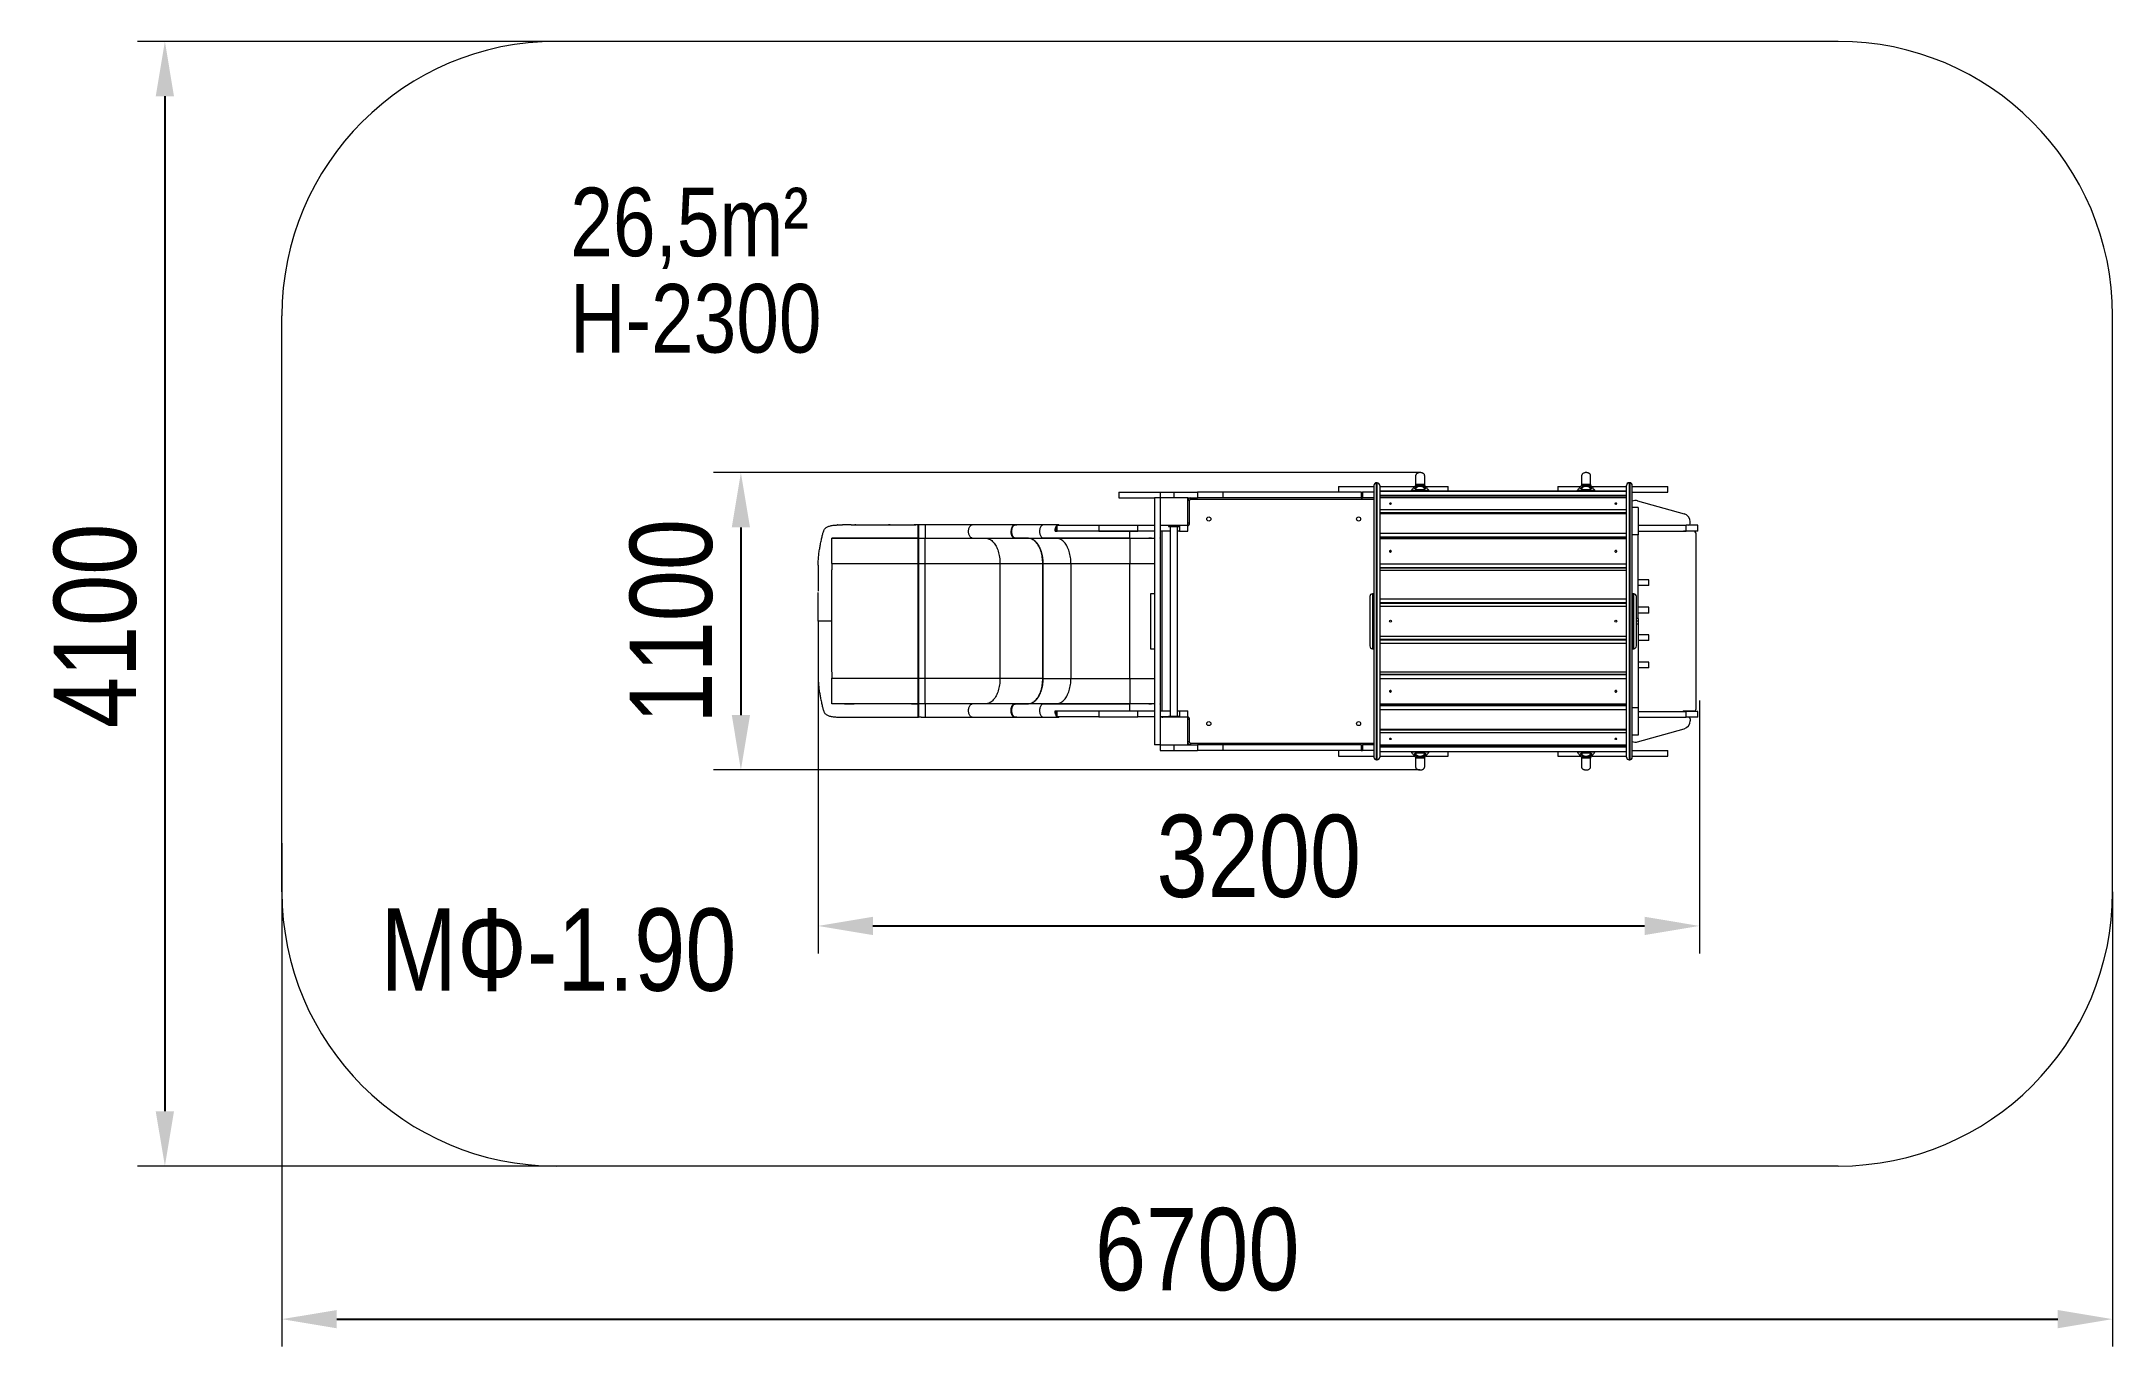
# Model space of a CAD drawing. Header units: millimetres. Extents: x -4275 to 3276, y -2359 to 2399.
import ezdxf

# ---------------------------------------------------------------- set-up
doc = ezdxf.new("R2010")
doc.units = ezdxf.units.MM
for name, color, linetype in [('DIKOM_АРТИКУЛ', 7, 'Continuous'), ('DIKOM_ЗОНА', 90, 'Continuous'), ('DIKOM_ОБЪЕКТ', 7, 'Continuous'), ('DIKOM_РАЗМЕР_ЗОНА', 7, 'Continuous'), ('DIKOM_РАЗМЕР_ОБЪЕКТА', 7, 'Continuous')]:
    doc.layers.add(name, color=color, linetype=linetype)
doc.styles.add('style1', font='arialbd.ttf', dxfattribs={"width": 0.8})
doc.dimstyles.new('1-50', dxfattribs={"dimtxt": 300, "dimasz": 200, "dimexe": 100, "dimexo": 0, "dimgap": 100, "dimtad": 1, "dimtoh": 1, "dimtxsty": 'style1', "dimcen": 200, "dimclrd": 7, "dimclre": 7, "dimclrt": 7, "dimadec": 1, "dimazin": 2, "dimtfac": 1, "dimtmove": 0, "dimatfit": 2, "dimfxl": 0, "dimlwd": 25, "dimlwe": 18, "dimarcsym": 0})

msp = doc.modelspace()

# ---------------------------------------------------------------- texts
at = {"layer": 'DIKOM_АРТИКУЛ', "insert": (-3039.244, -761.925), "char_height": 300, "width": 1535.39397, "attachment_point": 1, "style": 'style1'}
msp.add_mtext('{\\fArial|b0|i0|c204|p34;MФ-1.90}', dxfattribs=at)
at = {"layer": 'DIKOM_РАЗМЕР_ОБЪЕКТА', "char_height": 250, "width": 1481.46375, "attachment_point": 1, "style": 'style1'}
for s, insert in [('{\\fArial|b0|i0|c204|p34;26,5m²}', (-2346.684, 1866.048)), ('{\\fArial|b0|i0|c204|p34;H-2300}', (-2347.208, 1514.706))]:
    msp.add_mtext(s, dxfattribs=dict(at, insert=insert))

# ---------------------------------------------------------------- blocks, each defined once
blk = doc.blocks.new('A$Cf47a72d9')
at = {"color": 7, "linetype": 'Continuous', "lineweight": 15}
for p, q in [((1096.4, 1013), (1096.4, 992)), ((1096.4, 1013), (1247.3, 1013)), ((1096.4, 992), (1226.3, 992)), ((1247.3, 992), (1226.3, 992)), ((1226.3, 992), (1226.3, 633.4)), ((1247.3, 1013), (1247.3, 992)), ((1247.3, 1013), (1297.3, 1013)), ((1247.3, 992), (1247.3, 92)), ((1347.3, 992), (1247.3, 992)), ((1297.3, 1013), (1297.3, 992)), ((1297.3, 1013), (1383.6, 1013)), ((1347.3, 892), (1347.3, 992)), ((1347.3, 992), (1383.6, 992)), ((1353.3, 982), (1347.3, 982)), ((1353.3, 982), (1353.3, 900)), ((1357.3, 986), (1357.3, 992)), ((2026.3, 986), (1357.3, 986)), ((1383.6, 1013), (1383.6, 992)), ((1475.1, 1013), (1383.6, 1013)), ((1475.1, 992), (1383.6, 992)), ((1475.1, 1013), (1475.1, 992)), ((1980.1, 1013), (1475.1, 1013)), ((1980.1, 992), (1475.1, 992)), ((1897.3, 1034), (1897.3, 1013)), ((1897.3, 1034), (2026.3, 1034)), ((1980.1, 1013), (1980.1, 992)), ((1980.1, 1013), (1984.5, 1013)), ((1980.1, 992), (1984.5, 992)), ((1984.5, 1013), (1984.5, 992)), ((2026.3, 1013), (1984.5, 1013)), ((2026.3, 992), (1984.5, 992)), ((2037.8, 1046.9), (2035.8, 1046.9)), ((2035.8, 37.1), (2035.8, 1046.9)), ((2037.8, 1046.9), (2035.8, 1046.9)), ((2035.8, 1046.9), (2035.8, 1046.9)), ((2037.8, 37.1), (2037.8, 1046.9)), ((2037.8, 1046.9), (2037.8, 1046.9)), ((2047.3, 1034), (2175.1, 1034)), ((2947.3, 1016.1), (2047.3, 1016.1)), ((2047.3, 1016), (2947.3, 1016)), ((2947.3, 1000.6), (2047.3, 1000.6)), ((2947.3, 994.7), (2047.3, 994.7)), ((2047.3, 993.9), (2947.3, 993.9)), ((2214.7, 1034), (2297.3, 1034)), ((2226.6, 1019.5), (2226.6, 1019.5)), ((2297.3, 1016.1), (2297.3, 1034)), ((2697.3, 1034), (2697.3, 1016.1)), ((2697.3, 1034), (2779.9, 1034)), ((2819.6, 1034), (2947.3, 1034)), ((2831.6, 1019.5), (2831.6, 1019.5)), ((2958.8, 1046.9), (2956.8, 1046.9)), ((2956.8, 1046.9), (2956.8, 37.1)), ((2958.8, 1046.9), (2956.8, 1046.9)), ((2956.8, 1046.9), (2956.8, 1046.9)), ((2958.8, 1046.9), (2958.8, 37.1)), ((2958.8, 1046.9), (2958.8, 1046.9)), ((2968.3, 1034), (3097.3, 1034)), ((2968.3, 1013), (3097.3, 1013)), ((2979.3, 982.4), (2979.3, 982.4)), ((3097.3, 1013), (3097.3, 1034)), ((2947.3, 948), (2047.3, 948)), ((2947.3, 937), (2047.3, 937)), ((2047.3, 934.7), (2947.3, 934.7)), ((2989.3, 957), (2968.3, 957)), ((2987.4, 981.3), (3157.4, 933.7)), ((2987.4, 981.3), (2987.4, 981.3)), ((2987.4, 981.3), (3157.4, 933.7)), ((2989.3, 957), (2989.3, 857)), ((3157.4, 933.7), (3157.4, 933.7)), ((50.1, 845), (50, 845)), ((50, 845), (364.6, 845)), ((50, 843.7), (50, 843.7)), ((50.6, 845.1), (50.1, 845)), ((50.1, 845), (50.1, 845)), ((70.8, 893.2), (70.1, 893.1)), ((139.4, 845.5), (134, 845.5)), ((135.2, 893.5), (134.1, 893.5)), ((137.4, 893.5), (135.2, 893.5)), ((153.7, 845.5), (139.4, 845.5)), ((310.9, 845.5), (153.7, 845.5)), ((364.6, 845.5), (310.9, 845.5)), ((364.5, 893.5), (350.8, 893.5)), ((374, 893.5), (364.5, 893.5)), ((364.6, 845.8), (364.6, 845.7)), ((364.6, 845.5), (364.6, 845)), ((364.6, 845), (364.6, 753)), ((365.5, 893.5), (364.7, 893.5)), ((365.2, 893), (365.2, 893.2)), ((366.1, 892.4), (365.2, 893.2)), ((365.3, 845.8), (366.2, 846.7)), ((365.3, 845.3), (366.2, 846.3)), ((365.3, 845.3), (365.3, 845.8)), ((365.3, 753), (365.3, 845.3)), ((365.9, 846), (365.9, 845.5)), ((365.9, 845.5), (365.9, 753)), ((366.2, 846.3), (366.4, 845.6)), ((376, 893.5), (366.4, 893.5)), ((366.4, 845.5), (390, 845.5)), ((366.4, 845), (366.4, 845.5)), ((366.4, 845), (390, 845)), ((366.4, 753), (366.4, 845)), ((374, 893.5), (374.1, 893.5)), ((390, 893.5), (376, 893.5)), ((390, 893.5), (390, 845.5)), ((390, 845.5), (562, 845.5)), ((390, 845), (390, 845.5)), ((390, 845), (610.5, 845)), ((390, 753), (390, 845)), ((717.3, 893.5), (562, 893.5)), ((562, 845.5), (717.3, 845.5)), ((562, 845.5), (610.5, 845)), ((610.5, 845), (743.1, 845)), ((717.5, 893.5), (717.2, 893.5)), ((717.3, 893.5), (725, 893.5)), ((717.3, 845.5), (720.3, 845.5)), ((726.7, 893.5), (718.8, 893.5)), ((718.8, 845.5), (820.9, 845.5)), ((767, 844.5), (718.8, 845.5)), ((726.7, 893.5), (725, 893.5)), ((820.9, 893.5), (726.7, 893.5)), ((767, 844.5), (869.1, 844.5)), ((1136.4, 845.5), (820.9, 845.5)), ((820.9, 845.5), (869.1, 844.5)), ((1136.4, 870), (863.9, 870)), ((866.4, 871), (869.2, 871)), ((869.1, 844.5), (1136.4, 844.5)), ((869.7, 892), (869.7, 871)), ((869.7, 892), (871.6, 892)), ((869.7, 871), (871.6, 871)), ((871.6, 871), (871.6, 892)), ((871.6, 892), (1023.4, 892)), ((1023.4, 871), (871.6, 871)), ((875.7, 893.5), (875.2, 893.5)), ((1023.4, 892), (1023.4, 871)), ((1023.4, 892), (1166.2, 892)), ((1023.4, 871), (1166.2, 871)), ((1136.4, 870), (1136.4, 871)), ((1136.4, 845.5), (1136.4, 870)), ((1226.3, 870), (1136.4, 870)), ((1136.4, 845.5), (1226.3, 845.5)), ((1136.4, 844.5), (1136.4, 845.5)), ((1136.4, 844.5), (1136.4, 752)), ((1136.4, 844.5), (1226.3, 844.5)), ((1166.2, 871), (1166.2, 892)), ((1166.2, 892), (1226.3, 892)), ((1226.3, 871), (1166.2, 871)), ((1247.3, 892), (1347.3, 892)), ((1283.8, 871), (1247.3, 871)), ((1247.3, 845.5), (1247.3, 846.5)), ((1253.3, 871), (1253.3, 215)), ((1277.3, 892), (1277.3, 888)), ((1277.3, 888), (1317.3, 888)), ((1283.8, 888), (1283.8, 196)), ((1310.8, 196), (1310.8, 888)), ((1317.3, 871), (1310.8, 871)), ((1317.3, 892), (1317.3, 871)), ((1317.3, 892), (1317.3, 888)), ((1317.3, 871), (1347.3, 871)), ((1353.3, 900), (1347.3, 900)), ((1347.3, 871), (1347.3, 892)), ((2947.3, 862.2), (2047.3, 862.2)), ((2047.3, 848.8), (2947.3, 848.8)), ((2947.3, 848.1), (2047.3, 848.1)), ((2047.3, 843.8), (2947.3, 843.8)), ((2989.3, 857), (2968.3, 857)), ((2989.3, 892), (3164.6, 892)), ((2989.3, 871), (3164.6, 871)), ((2989.3, 552), (2989.3, 857)), ((3193.3, 870), (3155.3, 870)), ((3164.6, 871), (3164.6, 892)), ((3207.3, 892), (3164.6, 892)), ((3207.3, 871), (3164.6, 871)), ((3179.3, 898), (3179.3, 904.8)), ((3179.3, 904.8), (3179.3, 904.8)), ((3179.3, 898), (3179.3, 904.8)), ((3179.3, 898), (3179.3, 898)), ((3199.3, 864), (3199.3, 220)), ((3207.3, 871), (3207.3, 892)), ((50, 824.6), (50, 829.3)), ((50, 797.5), (50, 803.9)), ((50, 753), (50, 760.2)), ((50, 753), (50, 752.5)), ((50, 753), (364.6, 753)), ((50, 752.5), (50, 751.9)), ((50, 543), (50, 687.7)), ((364.6, 753), (365.3, 753)), ((364.6, 753), (364.6, 333)), ((365.3, 333), (365.3, 753)), ((365.3, 753), (365.9, 753)), ((365.9, 753), (365.9, 333)), ((366.4, 753), (365.9, 753)), ((366.4, 753), (390, 753)), ((366.4, 333), (366.4, 753)), ((390, 753), (663, 753)), ((390, 333), (390, 753)), ((663, 753), (818.3, 753)), ((663, 753), (663, 333)), ((819, 753), (818.3, 753)), ((818.3, 753), (818.3, 333)), ((819, 333), (819, 753)), ((819.6, 753), (819, 753)), ((819.6, 752), (819.6, 334)), ((819.8, 752), (819.6, 752)), ((921.8, 752), (819.8, 752)), ((819.8, 752), (819.8, 334)), ((1136.4, 752), (921.8, 752)), ((921.8, 752), (921.8, 334)), ((1136.4, 334), (1136.4, 752)), ((1226.3, 752), (1136.4, 752)), ((2947.3, 750.5), (2047.3, 750.5)), ((2047.3, 737.4), (2947.3, 737.4)), ((2947.3, 736.3), (2047.3, 736.3)), ((2947.3, 735.4), (2047.3, 735.4)), ((2047.3, 728.6), (2947.3, 728.6)), ((3027.4, 693), (2989.3, 693)), ((3028.3, 693), (3027.4, 693)), ((3028.3, 672), (3028.3, 693)), ((1226.3, 642), (1211.3, 642)), ((1211.3, 642), (1211.3, 442)), ((1226.3, 633.4), (1226.3, 450.6)), ((2026.3, 642), (2021.3, 642)), ((2021.3, 642), (2021.3, 524.2)), ((2026.3, 524.2), (2026.3, 642)), ((2947.3, 622.1), (2047.3, 622.1)), ((2047.3, 610.3), (2947.3, 610.3)), ((2947.3, 609.8), (2047.3, 609.8)), ((2047.3, 609.4), (2947.3, 609.4)), ((2947.3, 607), (2047.3, 607)), ((2053.3, 609.4), (2053.3, 607)), ((2141.3, 607), (2141.3, 609.4)), ((2941.3, 607), (2941.3, 609.4)), ((2973.3, 642), (2968.3, 642)), ((2968.3, 642), (2968.3, 442)), ((2973.3, 442), (2973.3, 642)), ((3027.4, 672), (2989.3, 672)), ((3028.3, 672), (3027.4, 672)), ((0, 543.6), (0.1, 564.8)), ((0, 543), (0, 543.6)), ((50, 398.3), (50, 543)), ((2047.3, 597.5), (2947.3, 597.5)), ((2989.3, 552), (2983.3, 552)), ((2989.3, 542), (2983.3, 542)), ((2989.3, 532), (2983.3, 532)), ((3027.4, 593), (2989.3, 593)), ((3027.4, 572), (2989.3, 572)), ((2989.3, 552), (2989.3, 542)), ((2989.3, 542), (2989.3, 532)), ((2989.3, 532), (2989.3, 227)), ((3028.3, 593), (3027.4, 593)), ((3028.3, 572), (3027.4, 572)), ((3028.3, 572), (3028.3, 593)), ((2021.3, 524.2), (2021.3, 442)), ((2026.3, 442), (2026.3, 524.2)), ((2947.3, 486.5), (2047.3, 486.5)), ((2047.3, 477), (2947.3, 477)), ((2947.3, 475.3), (2047.3, 475.3)), ((2047.3, 474.9), (2947.3, 474.9)), ((2947.3, 474.3), (2047.3, 474.3)), ((2047.3, 462.5), (2947.3, 462.5)), ((2053.3, 477), (2053.3, 475.3)), ((2141.3, 475.3), (2141.3, 477)), ((2908.3, 477), (2908.3, 475.3)), ((3027.4, 493), (2989.3, 493)), ((3027.4, 472), (2989.3, 472)), ((3028.3, 493), (3027.4, 493)), ((3028.3, 472), (3027.4, 472)), ((3028.3, 472), (3028.3, 493)), ((1211.3, 442), (1226.3, 442)), ((1226.3, 450.6), (1226.3, 92)), ((2021.3, 442), (2026.3, 442)), ((2968.3, 442), (2973.3, 442)), ((3027.4, 393), (2989.3, 393)), ((3028.3, 393), (3027.4, 393)), ((3028.3, 372), (3028.3, 393)), ((0, 334), (0.2, 331.6)), ((0.2, 331.6), (0.3, 329.3)), ((50, 333.5), (50, 334.1)), ((50, 333), (50, 333.5)), ((50, 325.8), (50, 333)), ((364.6, 333), (50, 333)), ((364.6, 333), (364.6, 241)), ((364.6, 333), (365.3, 333)), ((365.3, 240.7), (365.3, 333)), ((365.9, 333), (365.3, 333)), ((365.9, 333), (365.9, 240.5)), ((366.4, 333), (365.9, 333)), ((390, 333), (366.4, 333)), ((366.4, 241), (366.4, 333)), ((663, 333), (390, 333)), ((390, 241), (390, 333)), ((818.3, 333), (663, 333)), ((818.3, 333), (819, 333)), ((819, 333), (819.6, 333)), ((819.6, 334), (819.8, 334)), ((819.8, 334), (921.8, 334)), ((921.8, 334), (1136.4, 334)), ((1136.4, 334), (1136.4, 241.5)), ((1136.4, 334), (1226.3, 334)), ((2947.3, 356), (2047.3, 356)), ((2047.3, 349.2), (2947.3, 349.2)), ((2047.3, 347.7), (2947.3, 347.7)), ((2947.3, 346.6), (2047.3, 346.6)), ((2047.3, 333.5), (2947.3, 333.5)), ((3027.4, 372), (2989.3, 372)), ((3028.3, 372), (3027.4, 372)), ((50, 282.1), (50, 288.5)), ((50, 256.7), (50, 261.4)), ((50, 242.3), (50, 242.3)), ((50.1, 241), (50, 241)), ((364.6, 241), (50, 241)), ((50.1, 241), (50.1, 241)), ((50.6, 240.9), (50.1, 241)), ((139.4, 240.5), (134, 240.5)), ((153.7, 240.5), (139.4, 240.5)), ((310.9, 240.5), (153.7, 240.5)), ((364.6, 240.5), (310.9, 240.5)), ((364.6, 241), (364.6, 240.5)), ((364.6, 240.2), (364.6, 240.3)), ((365.3, 240.2), (365.3, 240.7)), ((365.9, 240.1), (365.3, 240.7)), ((365.3, 240.2), (365.9, 239.5)), ((365.9, 240.5), (365.9, 240)), ((366.1, 239.2), (366.1, 239.6)), ((366.4, 240.4), (366.2, 239.9)), ((366.4, 240.5), (366.4, 241)), ((390, 241), (366.4, 241)), ((390, 240.5), (366.4, 240.5)), ((610.5, 241), (390, 241)), ((390, 240.5), (390, 241)), ((390, 240.5), (390, 192.5)), ((562, 240.5), (390, 240.5)), ((610.5, 241), (562, 240.5)), ((717.3, 240.5), (562, 240.5)), ((743.1, 241), (610.5, 241)), ((720.3, 240.5), (717.3, 240.5)), ((718.8, 240.5), (767, 241.5)), ((820.9, 240.5), (718.8, 240.5)), ((869.1, 241.5), (767, 241.5)), ((778.1, 243.6), (777.9, 243.6)), ((869.1, 241.5), (820.9, 240.5)), ((820.9, 240.5), (1136.4, 240.5)), ((1136.4, 241.5), (869.1, 241.5)), ((1136.4, 240.5), (1136.4, 241.5)), ((1226.3, 241.5), (1136.4, 241.5)), ((1136.4, 216), (1136.4, 240.5)), ((1226.3, 240.5), (1136.4, 240.5)), ((1247.3, 239.5), (1247.3, 240.5)), ((2947.3, 240.2), (2047.3, 240.2)), ((2047.3, 235.9), (2947.3, 235.9)), ((2047.3, 235.5), (2947.3, 235.5)), ((2947.3, 234), (2047.3, 234)), ((2989.3, 227), (2968.3, 227)), ((2989.3, 227), (2989.3, 127)), ((69.2, 192.9), (69.8, 192.9)), ((69.8, 192.9), (70.8, 192.8)), ((134.1, 192.5), (135.3, 192.5)), ((135.3, 192.5), (137.4, 192.5)), ((350, 192.5), (350.8, 192.5)), ((350.8, 192.5), (364.5, 192.5)), ((364.5, 192.5), (364.5, 192.7)), ((374, 192.5), (364.5, 192.5)), ((364.6, 192.5), (365.5, 192.5)), ((365.2, 192.8), (366.1, 193.6)), ((366.2, 193.3), (366.4, 192.6)), ((376, 192.5), (366.4, 192.5)), ((374.1, 192.5), (374, 192.5)), ((376, 192.5), (390, 192.5)), ((562, 192.5), (717.3, 192.5)), ((704.3, 216.5), (703.6, 216.5)), ((725, 192.5), (717.3, 192.5)), ((718.8, 192.5), (726.7, 192.5)), ((725, 192.5), (726.7, 192.5)), ((726.7, 192.5), (820.9, 192.5)), ((863.9, 216), (1136.4, 216)), ((866.4, 215), (869.2, 215)), ((869.7, 215), (869.7, 194)), ((869.7, 215), (871.6, 215)), ((869.7, 194), (871.6, 194)), ((871.6, 194), (871.6, 215)), ((871.6, 215), (1023.4, 215)), ((1023.4, 194), (871.6, 194)), ((875.2, 192.5), (875.7, 192.5)), ((1023.4, 215), (1023.4, 194)), ((1023.4, 215), (1166.2, 215)), ((1023.4, 194), (1166.2, 194)), ((1136.4, 215), (1136.4, 216)), ((1136.4, 216), (1226.3, 216)), ((1166.2, 194), (1166.2, 215)), ((1166.2, 215), (1226.3, 215)), ((1226.3, 194), (1166.2, 194)), ((1247.3, 215), (1283.8, 215)), ((1277.3, 194), (1247.3, 194)), ((1347.3, 192), (1247.3, 192)), ((1257.3, 194), (1257.3, 192)), ((1277.3, 196), (1277.3, 192)), ((1277.3, 196), (1317.3, 196)), ((1310.8, 215), (1317.3, 215)), ((1317.3, 215), (1317.3, 194)), ((1317.3, 215), (1347.3, 215)), ((1317.3, 196), (1317.3, 192)), ((1317.3, 194), (1317.3, 194)), ((1317.3, 194), (1347.3, 194)), ((1339.3, 194), (1339.3, 192)), ((1347.3, 194), (1347.3, 215)), ((1347.3, 92), (1347.3, 192)), ((1353.3, 184), (1347.3, 184)), ((1353.3, 184), (1353.3, 102)), ((2047.3, 220.6), (2947.3, 220.6)), ((2989.3, 213), (3164.6, 213)), ((2989.3, 192), (3164.6, 192)), ((3193.3, 214), (3155.3, 214)), ((3164.6, 192), (3164.6, 213)), ((3207.3, 213), (3164.6, 213)), ((3207.3, 192), (3164.6, 192)), ((3179.3, 186), (3179.3, 179.2)), ((3179.3, 186), (3179.3, 186)), ((3179.3, 186), (3179.3, 179.2)), ((3179.3, 179.2), (3179.3, 179.2)), ((3207.3, 192), (3207.3, 213)), ((1247.3, 92), (1226.3, 92)), ((1247.3, 92), (1347.3, 92)), ((1247.3, 92), (1247.3, 71)), ((1297.3, 92), (1297.3, 71)), ((1353.3, 102), (1347.3, 102)), ((1347.3, 92), (1383.6, 92)), ((1357.3, 98), (1357.3, 92)), ((1357.3, 98), (2026.3, 98)), ((1383.6, 92), (1383.6, 71)), ((1475.1, 92), (1383.6, 92)), ((1475.1, 92), (1475.1, 71)), ((1980.1, 92), (1475.1, 92)), ((1980.1, 92), (1980.1, 71)), ((1980.1, 92), (1984.5, 92)), ((1984.5, 92), (1984.5, 71)), ((2026.3, 92), (1984.5, 92)), ((2947.3, 148), (2047.3, 148)), ((2047.3, 145.7), (2947.3, 145.7)), ((2047.3, 136), (2947.3, 136)), ((2947.3, 90.1), (2047.3, 90.1)), ((2047.3, 89.3), (2947.3, 89.3)), ((2947.3, 83.4), (2047.3, 83.4)), ((2989.3, 127), (2968.3, 127)), ((2979.3, 101.6), (2979.3, 101.6)), ((2987.4, 102.7), (3157.4, 150.3)), ((2987.4, 102.7), (3157.4, 150.3)), ((2987.4, 102.7), (2987.4, 102.7)), ((3157.4, 150.3), (3157.4, 150.3)), ((1247.3, 71), (1297.3, 71)), ((1297.3, 71), (1383.6, 71)), ((1475.1, 71), (1383.6, 71)), ((1980.1, 71), (1475.1, 71)), ((1897.3, 71), (1897.3, 50)), ((1897.3, 50), (2026.3, 50)), ((1980.1, 71), (1984.5, 71)), ((2026.3, 71), (1984.5, 71)), ((2035.8, 37.1), (2037.8, 37.1)), ((2035.8, 37.1), (2037.8, 37.1)), ((2035.8, 37.1), (2035.8, 37.1)), ((2037.8, 37.1), (2037.8, 37.1)), ((2047.3, 67.9), (2947.3, 67.9)), ((2047.3, 67.8), (2947.3, 67.8)), ((2047.3, 50), (2175.1, 50)), ((2163.1, 64.5), (2163.1, 64.5)), ((2214.7, 50), (2297.3, 50)), ((2297.3, 50), (2297.3, 67.8)), ((2697.3, 67.8), (2697.3, 50)), ((2697.3, 50), (2779.9, 50)), ((2768.1, 64.5), (2768.1, 64.5)), ((2819.6, 50), (2947.3, 50)), ((2956.8, 37.1), (2958.8, 37.1)), ((2956.8, 37.1), (2958.8, 37.1)), ((2956.8, 37.1), (2956.8, 37.1)), ((2958.8, 37.1), (2958.8, 37.1)), ((2968.3, 71), (3097.3, 71)), ((2968.3, 50), (3097.3, 50)), ((3097.3, 50), (3097.3, 71))]:
    blk.add_line(p, q, dxfattribs=at)
at = {"color": 7, "linetype": 'Continuous', "lineweight": 15, "flags": 128}
for points in [[(2089.8, 970.9), (2089.6, 971.4), (2089.1, 971.8), (2088.2, 972.1), (2087.2, 972.3), (2086, 972.4), (2084.9, 972.3), (2083.9, 972), (2083.2, 971.6), (2082.9, 971.2), (2082.9, 970.7), (2083.2, 970.2), (2083.9, 969.9), (2084.9, 969.6), (2086, 969.5), (2087.2, 969.5), (2088.2, 969.7), (2089.1, 970), (2089.6, 970.5), (2089.8, 970.9)], [(2911.8, 970.9), (2911.6, 971.4), (2911.1, 971.8), (2910.2, 972.1), (2909.2, 972.3), (2908, 972.4), (2906.9, 972.3), (2905.9, 972), (2905.2, 971.6), (2904.9, 971.2), (2904.9, 970.7), (2905.2, 970.2), (2905.9, 969.9), (2906.9, 969.6), (2908, 969.5), (2909.2, 969.5), (2910.2, 969.7), (2911.1, 970), (2911.6, 970.5), (2911.8, 970.9)], [(562, 845.5), (560.3, 845.7), (558.6, 846.3), (557, 847.2), (555.4, 848.5), (553.9, 850.1), (552.6, 852), (551.4, 854.2), (550.4, 856.6), (549.6, 859.3), (548.9, 862.1), (548.5, 865), (548.3, 868), (548.3, 871), (548.5, 874), (548.9, 876.9), (549.6, 879.7), (550.4, 882.4), (551.4, 884.8), (552.6, 887), (553.9, 888.9), (555.4, 890.5), (557, 891.8), (558.6, 892.7), (560.3, 893.3), (562, 893.5)], [(610.5, 845), (613.8, 844.8), (617.1, 844.2), (620.4, 843.3), (623.6, 842), (626.8, 840.4), (629.9, 838.4), (632.9, 836.1), (635.8, 833.4), (638.7, 830.5), (641.4, 827.2), (644, 823.7), (646.5, 819.9), (648.8, 815.8), (651, 811.5), (653, 806.9), (654.8, 802.1), (656.5, 797.2), (658, 792), (659.3, 786.7), (660.4, 781.3), (661.3, 775.8), (662.1, 770.2), (662.6, 764.5), (662.9, 758.8), (663, 753)], [(801.3, 822.2), (800.7, 823.1), (798.1, 826.7), (795.3, 829.9), (792.5, 832.9), (789.5, 835.5), (786.5, 837.9), (783.4, 839.8), (780.2, 841.5), (776.9, 842.8), (773.6, 843.7), (770.3, 844.3), (767, 844.5)], [(779, 841.9), (782.1, 840.4), (785.2, 838.4), (788.2, 836.1), (791.1, 833.4), (794, 830.5), (796.7, 827.2), (799.3, 823.7), (801.8, 819.9), (804.1, 815.8), (806.3, 811.5), (808.3, 806.9), (810.1, 802.1), (811.8, 797.2), (813.3, 792), (814.6, 786.7), (815.7, 781.3), (816.6, 775.8), (817.4, 770.2), (817.9, 764.5), (818.2, 758.8), (818.3, 753)], [(820.9, 893.5), (819.2, 893.3), (817.5, 892.7), (815.8, 891.8), (814.3, 890.5), (812.8, 888.9), (811.5, 887), (810.3, 884.8), (809.3, 882.4), (808.4, 879.7), (807.8, 876.9), (807.4, 874), (807.2, 871), (807.2, 868), (807.4, 865), (807.8, 862.1), (808.4, 859.3), (809.3, 856.6), (810.3, 854.2), (811.5, 852), (812.8, 850.1), (814.3, 848.5), (815.8, 847.2), (817.5, 846.3), (819.2, 845.7), (820.9, 845.5)], [(921.8, 752), (921.7, 757.8), (921.4, 763.6), (920.9, 769.3), (920.2, 774.9), (919.3, 780.5), (918.1, 785.9), (916.8, 791.3), (915.3, 796.4), (913.6, 801.4), (911.8, 806.2), (909.7, 810.8), (907.6, 815.1), (905.2, 819.3), (902.7, 823.1), (900.1, 826.7), (897.4, 829.9), (894.5, 832.9), (891.6, 835.5), (888.5, 837.9), (885.4, 839.8), (882.2, 841.5), (879, 842.8), (875.7, 843.7), (872.4, 844.3), (869.1, 844.5)], [(819.8, 752), (819.7, 757.8), (819.4, 763.6), (818.9, 769.3), (818.1, 774.9), (817.2, 780.5), (816.1, 785.9), (814.8, 791.3), (813.3, 796.4), (811.6, 801.4), (809.7, 806.2), (807.7, 810.8), (805.5, 815.1), (803.2, 819.3), (801.3, 822.2)], [(819, 753), (818.9, 758.8), (818.6, 764.5), (818.1, 770.2), (817.4, 775.9), (816.5, 781.4), (815.3, 786.9), (814, 792.2), (812.5, 797.3), (810.9, 802.3), (809, 807.1), (807, 811.6), (804.8, 816), (802.5, 820.1), (801.5, 821.7)], [(2089.8, 797.1), (2089.6, 798.1), (2089.1, 799), (2088.2, 799.6), (2087.2, 800), (2086, 800.1), (2084.9, 799.8), (2083.9, 799.3), (2083.2, 798.5), (2082.9, 797.6), (2082.9, 796.7), (2083.2, 795.7), (2083.9, 795), (2084.9, 794.5), (2086, 794.2), (2087.2, 794.3), (2088.2, 794.7), (2089.1, 795.3), (2089.6, 796.2), (2089.8, 797.1)], [(2911.8, 797.1), (2911.6, 798.1), (2911.1, 799), (2910.2, 799.6), (2909.2, 800), (2908, 800.1), (2906.9, 799.8), (2905.9, 799.3), (2905.2, 798.5), (2904.9, 797.6), (2904.9, 796.7), (2905.2, 795.7), (2905.9, 795), (2906.9, 794.5), (2908, 794.2), (2909.2, 794.3), (2910.2, 794.7), (2911.1, 795.3), (2911.6, 796.2), (2911.8, 797.1)], [(663, 333), (662.9, 327.2), (662.6, 321.5), (662.1, 315.8), (661.3, 310.2), (660.4, 304.7), (659.3, 299.3), (658, 294), (656.5, 288.8), (654.8, 283.9), (653, 279.1), (651, 274.5), (648.8, 270.2), (646.5, 266.1), (644, 262.3), (641.4, 258.8), (638.7, 255.5), (635.8, 252.6), (632.9, 249.9), (629.9, 247.6), (626.8, 245.6), (623.6, 244), (620.4, 242.7), (617.1, 241.8), (613.8, 241.2), (610.5, 241)], [(818.3, 333), (818.2, 327.2), (817.9, 321.5), (817.4, 315.8), (816.6, 310.2), (815.7, 304.7), (814.6, 299.3), (813.3, 294), (811.8, 288.8), (810.1, 283.9), (808.3, 279.1), (806.3, 274.5), (804.1, 270.2), (801.8, 266.1), (799.3, 262.3), (796.7, 258.8), (794, 255.5), (791.1, 252.6), (788.2, 249.9), (785.2, 247.6), (782.1, 245.6), (778.9, 244), (778.1, 243.6)], [(798, 259.3), (798.1, 259.3), (800.7, 262.9), (803.2, 266.7), (805.5, 270.9), (807.7, 275.2), (809.7, 279.8), (811.6, 284.6), (813.3, 289.6), (814.8, 294.7), (816.1, 300.1), (817.2, 305.5), (818.1, 311.1), (818.9, 316.7), (819.4, 322.4), (819.7, 328.2), (819.8, 334)], [(802, 265.2), (802.5, 265.9), (804.8, 270), (807, 274.4), (809, 278.9), (810.9, 283.7), (812.5, 288.7), (814, 293.8), (815.3, 299.1), (816.5, 304.6), (817.4, 310.1), (818.1, 315.8), (818.6, 321.5), (818.9, 327.2), (819, 333)], [(869.1, 241.5), (872.4, 241.7), (875.7, 242.3), (879, 243.2), (882.2, 244.5), (885.4, 246.2), (888.5, 248.1), (891.6, 250.5), (894.5, 253.1), (897.4, 256.1), (900.1, 259.3), (902.7, 262.9), (905.2, 266.7), (907.6, 270.9), (909.7, 275.2), (911.8, 279.8), (913.6, 284.6), (915.3, 289.6), (916.8, 294.7), (918.1, 300.1), (919.3, 305.5), (920.2, 311.1), (920.9, 316.7), (921.4, 322.4), (921.7, 328.2), (921.8, 334)], [(562, 192.5), (560.3, 192.7), (558.6, 193.3), (557, 194.2), (555.4, 195.5), (553.9, 197.1), (552.6, 199), (551.4, 201.2), (550.4, 203.6), (549.6, 206.3), (548.9, 209.1), (548.5, 212), (548.3, 215), (548.3, 218), (548.5, 221), (548.9, 223.9), (549.6, 226.7), (550.4, 229.4), (551.4, 231.8), (552.6, 234), (553.9, 235.9), (555.4, 237.5), (557, 238.8), (558.6, 239.7), (560.3, 240.3), (562, 240.5)], [(767, 241.5), (770.3, 241.7), (773.6, 242.3), (776.9, 243.2), (780.2, 244.5), (783.4, 246.2), (786.5, 248.1), (789.5, 250.5), (792.5, 253.1), (795.3, 256.1), (798, 259.3)], [(820.9, 240.5), (819.2, 240.3), (817.5, 239.7), (815.8, 238.8), (814.3, 237.5), (812.8, 235.9), (811.5, 234), (810.3, 231.8), (809.3, 229.4), (808.4, 226.7), (807.8, 223.9), (807.4, 221), (807.2, 218), (807.2, 215), (807.4, 212), (807.8, 209.1), (808.4, 206.3), (809.3, 203.6), (810.3, 201.2), (811.5, 199), (812.8, 197.1), (814.3, 195.5), (815.8, 194.2), (817.5, 193.3), (819.2, 192.7), (820.9, 192.5)], [(2089.8, 286.9), (2089.6, 287.8), (2089.1, 288.7), (2088.2, 289.3), (2087.2, 289.7), (2086, 289.8), (2084.9, 289.5), (2083.9, 289), (2083.2, 288.3), (2082.9, 287.3), (2082.9, 286.4), (2083.2, 285.5), (2083.9, 284.7), (2084.9, 284.2), (2086, 283.9), (2087.2, 284), (2088.2, 284.4), (2089.1, 285), (2089.6, 285.9), (2089.8, 286.9)], [(2911.8, 286.9), (2911.6, 287.8), (2911.1, 288.7), (2910.2, 289.3), (2909.2, 289.7), (2908, 289.8), (2906.9, 289.5), (2905.9, 289), (2905.2, 288.3), (2904.9, 287.3), (2904.9, 286.4), (2905.2, 285.5), (2905.9, 284.7), (2906.9, 284.2), (2908, 283.9), (2909.2, 284), (2910.2, 284.4), (2911.1, 285), (2911.6, 285.9), (2911.8, 286.9)], [(2089.8, 113.1), (2089.6, 113.5), (2089.1, 114), (2088.2, 114.3), (2087.2, 114.5), (2086, 114.5), (2084.9, 114.4), (2083.9, 114.1), (2083.2, 113.8), (2082.9, 113.3), (2082.9, 112.8), (2083.2, 112.4), (2083.9, 112), (2084.9, 111.7), (2086, 111.6), (2087.2, 111.7), (2088.2, 111.9), (2089.1, 112.2), (2089.6, 112.6), (2089.8, 113.1)], [(2911.8, 113.1), (2911.6, 113.5), (2911.1, 114), (2910.2, 114.3), (2909.2, 114.5), (2908, 114.5), (2906.9, 114.4), (2905.9, 114.1), (2905.2, 113.8), (2904.9, 113.3), (2904.9, 112.8), (2905.2, 112.4), (2905.9, 112), (2906.9, 111.7), (2908, 111.6), (2909.2, 111.7), (2910.2, 111.9), (2911.1, 112.2), (2911.6, 112.6), (2911.8, 113.1)]]:
    blk.add_lwpolyline(points, dxfattribs=at)
at = {"color": 7, "linetype": 'Continuous', "lineweight": 15}
for centre, radius in [((1424.3, 915), 7.5), ((1970.3, 915), 7.5), ((2086.3, 542), 3.5), ((2908.3, 542), 3.5), ((1424.3, 169), 7.5), ((1970.3, 169), 7.5)]:
    blk.add_circle(centre, radius, dxfattribs=at)
for centre, radius, start, end in [((1357.3, 982), 10, 90, 180), ((2035.8, 1037.4), 9.5, 90, 180), ((2035.8, 1037.4), 9.5, 89.994, 179.99485), ((2037.8, 1037.4), 9.5, 0, 90), ((2037.8, 1037.4), 9.5, 0.00586, 90.00528), ((2176.9, 1022.1), 1.8, 50.99551, 113.63497), ((2171.4, 1041.9), 19.8, 343.91251, 358.21435), ((2218.2, 1041.9), 19.7, 181.79806, 196.12576), ((2212.7, 1026.7), 2.26, 81.69329, 167.90906), ((2781.9, 1022.1), 1.8, 50.99181, 113.63867), ((2776.4, 1041.9), 19.8, 343.9132, 358.2147), ((2823.2, 1041.9), 19.7, 181.79947, 196.12469), ((2817.7, 1026.7), 2.26, 81.69232, 167.91097), ((2956.8, 1037.4), 9.5, 90, 180), ((2956.8, 1037.4), 9.5, 89.99438, 179.99464), ((2958.8, 1037.4), 9.5, 0, 90), ((2958.8, 1037.4), 9.5, 0.00536, 90.00563), ((2979.3, 952.4), 30, 74.35775, 111.51032), ((2979.3, 952.4), 30, 74.35775, 90), ((3149.3, 904.8), 30, 0.00001, 74.35775), ((3149.3, 904.8), 30, 0.00001, 74.35775), ((364.6, 846), 1, 270.00301, 314.9951), ((366.4, 845.5), 0.497, 179.7142, 270.2858), ((875.1, 890.6), 2.92, 29.08908, 88.76657), ((875.7, 890.6), 2.92, 29.10056, 88.75995), ((875.8, 890.1), 3.4, 33.97448, 90), ((3155.3, 876), 6, 236.4429, 270), ((3155.3, 876), 6, 236.4429, 270), ((3173.3, 898), 6, 270, 359.99999), ((3173.3, 898), 6, 270, 359.99999), ((3193.3, 864), 6, 0.00001, 90), ((3193.3, 864), 6, 0.00001, 90), ((2021.3, 632), 10, 90, 180), ((2973.3, 632), 10, 0, 90), ((2021.3, 452), 10, 180, 270), ((2973.3, 452), 10, 270, 0), ((364.6, 240), 1, 45.01156, 89.99239), ((366.4, 240.5), 0.497, 89.71107, 180.29064), ((707.6, 232), 1.44, 58.86862, 88.07126), ((704.6, 222.9), 2.8, 73.688, 88.95495), ((704.6, 210.1), 2.8, 271.04507, 286.31085), ((875.1, 195.4), 2.94, 271.43525, 330.70859), ((875.6, 195.4), 2.94, 271.44289, 330.6961), ((875.8, 195.9), 3.4, 270, 326.02552), ((1257.3, 202), 10, 233.1301, 270), ((3155.3, 208), 6, 90, 123.55731), ((3155.3, 208), 6, 90, 123.55731), ((3149.3, 179.2), 30, 285.64225, 0.00001), ((3149.3, 179.2), 30, 285.64225, 0.00001), ((3173.3, 186), 6, 0.00001, 90), ((3173.3, 186), 6, 0.00001, 90), ((3193.3, 220), 6, 270, 0.00001), ((3193.3, 220), 6, 270, 0.00001), ((1357.3, 102), 10, 180, 270), ((2979.3, 131.6), 30, 248.3565, 285.64225), ((2979.3, 131.6), 30, 270, 285.64225), ((2035.8, 46.6), 9.5, 180, 270), ((2035.8, 46.6), 9.5, 180.00515, 270.00577), ((2037.8, 46.6), 9.5, 270, 0), ((2037.8, 46.6), 9.5, 269.99495, 359.99413), ((2176.9, 57.3), 2.26, 261.69473, 347.90784), ((2171.4, 42.1), 19.7, 1.7991, 16.12489), ((2218.2, 42.1), 19.8, 163.91277, 178.21409), ((2212.7, 61.9), 1.8, 231.00284, 293.62832), ((2781.9, 57.3), 2.26, 261.69376, 347.90976), ((2776.4, 42.1), 19.7, 1.79964, 16.12435), ((2823.2, 42.1), 19.8, 163.91371, 178.21418), ((2817.7, 61.9), 1.8, 230.99914, 293.63202), ((2956.8, 46.6), 9.5, 180, 270), ((2956.8, 46.6), 9.5, 180.00537, 270.00539), ((2958.8, 46.6), 9.5, 270, 0), ((2958.8, 46.6), 9.5, 269.99461, 359.99464)]:
    blk.add_arc(centre, radius, start, end, dxfattribs=at)
for centre in [(1210.4, 845.3), (1210.4, 240.7)]:
    blk.add_ellipse(centre, major_axis=(-4.5, 0), ratio=0.011921, dxfattribs=at)
for points, knots in [([(2211.3, 1073), (2211.3, 1073.7), (2211.1, 1075.1), (2210.2, 1077.2), (2208.7, 1079.1), (2206.7, 1080.7), (2204.5, 1082), (2202.2, 1082.9), (2200, 1083.5), (2197.6, 1083.9), (2194.9, 1084.1), (2191.7, 1083.9), (2188.3, 1083.2), (2184.9, 1081.9), (2182, 1080.1), (2179.8, 1077.9), (2178.5, 1075.4), (2178.4, 1073.8), (2178.3, 1073)], [0, 0, 0, 0, 0.046332, 0.097378, 0.153412, 0.213134, 0.273557, 0.33083, 0.381338, 0.431581, 0.494434, 0.568713, 0.650822, 0.735001, 0.814889, 0.885974, 0.947134, 1, 1, 1, 1]), ([(2178.3, 1073), (2178.3, 1072.9), (2178.3, 1072.8), (2178.3, 1071.6), (2178.3, 1070), (2178.3, 1068.1), (2178.3, 1065.9), (2178.3, 1063.8), (2178.3, 1061.6), (2178.3, 1059.7), (2178.3, 1057.8), (2178.3, 1056.1), (2178.3, 1054.1), (2178.3, 1051.3), (2178.3, 1047.4), (2178.3, 1043.7), (2178.3, 1041.2), (2178.3, 1040.7)], [0, 0, 0, 0, 0.116679, 0.223966, 0.321015, 0.407638, 0.484012, 0.550593, 0.608046, 0.657026, 0.698163, 0.732286, 0.77054, 0.81813, 0.893529, 0.979036, 1, 1, 1, 1]), ([(2211.3, 1040.7), (2211.3, 1041.2), (2211.3, 1043.7), (2211.3, 1047.4), (2211.3, 1051.6), (2211.3, 1054.7), (2211.3, 1057.3), (2211.3, 1059.5), (2211.3, 1061.6), (2211.3, 1063.8), (2211.3, 1065.9), (2211.3, 1068.1), (2211.3, 1070), (2211.3, 1071.6), (2211.3, 1072.8), (2211.3, 1072.9), (2211.3, 1073)], [0, 0, 0, 0, 0.02081, 0.106332, 0.181744, 0.243189, 0.289641, 0.342863, 0.391851, 0.449314, 0.515906, 0.592293, 0.678931, 0.775996, 0.883301, 1, 1, 1, 1]), ([(2816.3, 1073), (2816.3, 1073.7), (2816.1, 1075.1), (2815.2, 1077.2), (2813.7, 1079.1), (2811.7, 1080.7), (2809.5, 1082), (2807.2, 1082.9), (2805, 1083.5), (2802.6, 1083.9), (2799.9, 1084.1), (2796.7, 1083.9), (2793.3, 1083.2), (2789.9, 1081.9), (2787, 1080.1), (2784.8, 1077.9), (2783.5, 1075.4), (2783.4, 1073.8), (2783.3, 1073)], [0, 0, 0, 0, 0.046332, 0.097378, 0.153412, 0.213133, 0.273557, 0.33083, 0.381337, 0.431581, 0.494434, 0.568713, 0.650822, 0.735001, 0.814889, 0.885974, 0.947134, 1, 1, 1, 1]), ([(2783.3, 1073), (2783.3, 1072.9), (2783.3, 1072.8), (2783.3, 1071.6), (2783.3, 1070), (2783.3, 1068.1), (2783.3, 1065.9), (2783.3, 1063.8), (2783.3, 1061.6), (2783.3, 1059.7), (2783.3, 1057.8), (2783.3, 1056.1), (2783.3, 1054.1), (2783.3, 1051.3), (2783.3, 1047.4), (2783.3, 1043.7), (2783.3, 1041.2), (2783.3, 1040.7)], [0, 0, 0, 0, 0.116679, 0.223966, 0.321015, 0.407638, 0.484012, 0.550593, 0.608046, 0.657026, 0.698163, 0.732286, 0.77054, 0.81813, 0.893529, 0.979036, 1, 1, 1, 1]), ([(2816.3, 1040.7), (2816.3, 1041.2), (2816.3, 1043.7), (2816.3, 1047.4), (2816.3, 1051.6), (2816.3, 1054.7), (2816.3, 1057.3), (2816.3, 1059.5), (2816.3, 1061.6), (2816.3, 1063.8), (2816.3, 1065.9), (2816.3, 1068.1), (2816.3, 1070), (2816.3, 1071.6), (2816.3, 1072.8), (2816.3, 1072.9), (2816.3, 1073)], [0, 0, 0, 0, 0.02081, 0.106332, 0.181744, 0.243189, 0.289641, 0.342863, 0.391851, 0.449314, 0.515906, 0.592293, 0.678931, 0.775996, 0.883301, 1, 1, 1, 1]), ([(1357.3, 986), (1356.8, 985.9), (1356, 985.9), (1355.1, 985.4), (1354.5, 984.8), (1353.9, 984.2), (1353.4, 983.3), (1353.4, 982.5), (1353.3, 982)], [0, 0, 0, 0, 0.239455, 0.368356, 0.499995, 0.631639, 0.760536, 1, 1, 1, 1]), ([(2026.3, 1037.4), (2026.3, 1037.2), (2026.3, 1036.8), (2026.3, 1035.2), (2026.3, 1032.8), (2026.3, 1029.5), (2026.3, 1025.4), (2026.3, 1020.4), (2026.3, 1014.5), (2026.3, 1007.7), (2026.3, 1000.2), (2026.3, 992.2), (2026.3, 983.6), (2026.3, 974.3), (2026.3, 964.2), (2026.3, 952.5), (2026.3, 938.9), (2026.3, 923.3), (2026.3, 906.7), (2026.3, 889.1), (2026.3, 870.6), (2026.3, 851.3), (2026.3, 831.2), (2026.3, 811.8), (2026.3, 793.4), (2026.3, 776.1), (2026.3, 758.5), (2026.3, 740.6), (2026.3, 721.9), (2026.3, 702.3), (2026.3, 681.9), (2026.3, 661.4), (2026.3, 640.9), (2026.3, 620.7), (2026.3, 600.7), (2026.3, 581), (2026.3, 561.4), (2026.3, 541.9), (2026.3, 522.2), (2026.3, 502.3), (2026.3, 482.3), (2026.3, 462), (2026.3, 441.7), (2026.3, 421.5), (2026.3, 401.4), (2026.3, 381.4), (2026.3, 362), (2026.3, 343.4), (2026.3, 325.5), (2026.3, 307.9), (2026.3, 290.6), (2026.3, 272.2), (2026.3, 252.8), (2026.3, 232.7), (2026.3, 213.4), (2026.3, 194.9), (2026.3, 177.3), (2026.3, 160.7), (2026.3, 145.1), (2026.3, 131.5), (2026.3, 119.8), (2026.3, 109.7), (2026.3, 100.4), (2026.3, 91.8), (2026.3, 83.7), (2026.3, 76.2), (2026.3, 69.3), (2026.3, 63.3), (2026.3, 58.3), (2026.3, 54.3), (2026.3, 51.1), (2026.3, 48.8), (2026.3, 47.2), (2026.3, 46.8), (2026.3, 46.6)], [0, 0, 0, 0, 0.01286, 0.025717, 0.038904, 0.052182, 0.065675, 0.079093, 0.09261, 0.106363, 0.120118, 0.132877, 0.14563, 0.15849, 0.17144, 0.184395, 0.200753, 0.217112, 0.233556, 0.25, 0.266444, 0.282888, 0.299247, 0.315605, 0.32856, 0.341509, 0.35437, 0.367123, 0.379882, 0.393887, 0.40789, 0.421638, 0.435301, 0.448766, 0.461807, 0.474742, 0.48737, 0.5, 0.51286, 0.525717, 0.538904, 0.552182, 0.565674, 0.579093, 0.59261, 0.606363, 0.620118, 0.632877, 0.64563, 0.65849, 0.67144, 0.684395, 0.700753, 0.717112, 0.733556, 0.75, 0.766444, 0.782888, 0.799246, 0.815605, 0.82856, 0.841509, 0.85437, 0.867123, 0.879882, 0.893887, 0.90789, 0.921638, 0.935301, 0.948766, 0.961807, 0.974742, 0.98737, 1, 1, 1, 1]), ([(2047.3, 1037.4), (2047.3, 1037.2), (2047.3, 1036.8), (2047.3, 1035.2), (2047.3, 1032.8), (2047.3, 1029.5), (2047.3, 1025.4), (2047.3, 1020.4), (2047.3, 1014.5), (2047.3, 1007.7), (2047.3, 1000.2), (2047.3, 992.2), (2047.3, 983.6), (2047.3, 974.3), (2047.3, 964.2), (2047.3, 952.5), (2047.3, 938.9), (2047.3, 923.3), (2047.3, 906.7), (2047.3, 889.1), (2047.3, 870.6), (2047.3, 851.3), (2047.3, 831.2), (2047.3, 811.8), (2047.3, 793.4), (2047.3, 776.1), (2047.3, 758.5), (2047.3, 740.6), (2047.3, 721.9), (2047.3, 702.3), (2047.3, 681.9), (2047.3, 661.4), (2047.3, 640.9), (2047.3, 620.7), (2047.3, 600.7), (2047.3, 581), (2047.3, 561.4), (2047.3, 541.9), (2047.3, 522.2), (2047.3, 502.3), (2047.3, 482.3), (2047.3, 462), (2047.3, 441.7), (2047.3, 421.5), (2047.3, 401.4), (2047.3, 381.4), (2047.3, 362), (2047.3, 343.4), (2047.3, 325.5), (2047.3, 307.9), (2047.3, 290.6), (2047.3, 272.2), (2047.3, 252.8), (2047.3, 232.7), (2047.3, 213.4), (2047.3, 194.9), (2047.3, 177.3), (2047.3, 160.7), (2047.3, 145.1), (2047.3, 131.5), (2047.3, 119.8), (2047.3, 109.7), (2047.3, 100.4), (2047.3, 91.8), (2047.3, 83.7), (2047.3, 76.2), (2047.3, 69.3), (2047.3, 63.3), (2047.3, 58.3), (2047.3, 54.3), (2047.3, 51.1), (2047.3, 48.8), (2047.3, 47.2), (2047.3, 46.8), (2047.3, 46.6)], [0, 0, 0, 0, 0.01286, 0.025717, 0.038904, 0.052182, 0.065675, 0.079093, 0.09261, 0.106363, 0.120118, 0.132877, 0.14563, 0.15849, 0.17144, 0.184395, 0.200753, 0.217112, 0.233556, 0.25, 0.266444, 0.282888, 0.299247, 0.315605, 0.32856, 0.341509, 0.35437, 0.367123, 0.379882, 0.393887, 0.40789, 0.421638, 0.435301, 0.448766, 0.461807, 0.474742, 0.48737, 0.5, 0.51286, 0.525717, 0.538904, 0.552182, 0.565674, 0.579093, 0.59261, 0.606363, 0.620118, 0.632877, 0.64563, 0.65849, 0.67144, 0.684395, 0.700753, 0.717112, 0.733556, 0.75, 0.766444, 0.782888, 0.799246, 0.815605, 0.82856, 0.841509, 0.85437, 0.867123, 0.879882, 0.893887, 0.90789, 0.921638, 0.935301, 0.948766, 0.961807, 0.974742, 0.98737, 1, 1, 1, 1]), ([(2163, 1019.5), (2162.6, 1018.9), (2162, 1017.9), (2161.9, 1016.7), (2161.8, 1016.1)], [0, 0, 0, 0, 0.583817, 1, 1, 1, 1]), ([(2176.7, 1036), (2174.3, 1033.1), (2169.9, 1027.8), (2165.2, 1022.1), (2163.1, 1019.5)], [0, 0, 0, 0, 0.537114, 1, 1, 1, 1]), ([(2163.1, 1019.5), (2163.1, 1019.5), (2163.1, 1019.6), (2163.7, 1019.6), (2164.9, 1019.6), (2166.6, 1019.5), (2168.9, 1019.5), (2171.6, 1019.4), (2174.7, 1019.4), (2178.2, 1019.4), (2182, 1019.3), (2186, 1019.3), (2190.1, 1019.3), (2193, 1019.3), (2194.4, 1019.3)], [0, 0, 0, 0, 0.031968, 0.123291, 0.213449, 0.302289, 0.391068, 0.478583, 0.566285, 0.653199, 0.739978, 0.826796, 0.912987, 1, 1, 1, 1]), ([(2176.2, 1023.7), (2175.8, 1024.1), (2175.1, 1024.9), (2175.1, 1026.4), (2175.9, 1028.1), (2177.5, 1030), (2179.7, 1032), (2182.7, 1033.9), (2186.2, 1035.5), (2189, 1036.2), (2190.4, 1036.5)], [0, 0, 0, 0, 0.124361, 0.248508, 0.371947, 0.495746, 0.620474, 0.745496, 0.872493, 1, 1, 1, 1]), ([(2194.4, 1021), (2193.4, 1021), (2191.4, 1021), (2188.5, 1021.2), (2185.7, 1021.4), (2183.1, 1021.6), (2180.8, 1022), (2178.9, 1022.4), (2177.3, 1023), (2176.6, 1023.5), (2176.2, 1023.7)], [0, 0, 0, 0, 0.125132, 0.251178, 0.376166, 0.501894, 0.626605, 0.751689, 0.875925, 1, 1, 1, 1]), ([(2178.3, 1040.8), (2178.3, 1040), (2178.1, 1038.2), (2177.2, 1036.7), (2176.6, 1036)], [0, 0, 0, 0, 0.444642, 1, 1, 1, 1]), ([(2190.4, 1036.5), (2189.1, 1036.5), (2186.7, 1036.4), (2183.4, 1036.4), (2180.6, 1036.3), (2178.5, 1036.2), (2177.2, 1036.1), (2176.6, 1036), (2176.7, 1036), (2176.7, 1036)], [0, 0, 0, 0, 0.188408, 0.370826, 0.542282, 0.700002, 0.841939, 0.970853, 1, 1, 1, 1]), ([(2177.8, 1023.9), (2177.8, 1024.1), (2177.9, 1024.7), (2178.2, 1025.6), (2178.7, 1026.6), (2179.4, 1027.6), (2180.3, 1028.7), (2181.4, 1029.8), (2182.7, 1030.8), (2184, 1031.8), (2185.4, 1032.6), (2186.8, 1033.3), (2188.6, 1034.1), (2191.1, 1034.7), (2194.2, 1035.1), (2196.9, 1034.9), (2198.9, 1034.6), (2200.4, 1034.2), (2201.8, 1033.7), (2203.1, 1033.2), (2204.4, 1032.5), (2205.5, 1031.9), (2206.6, 1031.1), (2207.6, 1030.3), (2208.7, 1029.3), (2209.7, 1028.2), (2210.3, 1027.5), (2210.5, 1027.2)], [0, 0, 0, 0, 0.041509, 0.08284, 0.125367, 0.164931, 0.206103, 0.250185, 0.29422, 0.334469, 0.374588, 0.406796, 0.43724, 0.499703, 0.561882, 0.624449, 0.655294, 0.686996, 0.717543, 0.749625, 0.779799, 0.812411, 0.841583, 0.874963, 0.911037, 0.961742, 1, 1, 1, 1]), ([(2178.1, 1023.4), (2178, 1023.5), (2177.8, 1023.7), (2177.8, 1023.8), (2177.8, 1023.8)], [0, 0, 0, 0, 0.492365, 1, 1, 1, 1]), ([(2211.8, 1023.9), (2211.8, 1023.8), (2211.8, 1023.6), (2211.6, 1023.5), (2211.2, 1023.2), (2210.4, 1022.8), (2209.1, 1022.4), (2207.5, 1022), (2205.5, 1021.7), (2203, 1021.5), (2200, 1021.3), (2196.6, 1021.2), (2193.2, 1021.2), (2190.1, 1021.2), (2187.4, 1021.4), (2184.7, 1021.6), (2182.7, 1021.9), (2181, 1022.3), (2179.8, 1022.6), (2178.8, 1023), (2178.3, 1023.3), (2178.1, 1023.4)], [0, 0, 0, 0, 0.059816, 0.10655, 0.143694, 0.194904, 0.242969, 0.290835, 0.339976, 0.395194, 0.45742, 0.525294, 0.590975, 0.651621, 0.707233, 0.758908, 0.823087, 0.861352, 0.903933, 0.950025, 1, 1, 1, 1]), ([(2178.3, 1040.7), (2178.4, 1040.8), (2178.4, 1041), (2179.1, 1041.1), (2180.1, 1041.2), (2181.6, 1041.3), (2183.5, 1041.3), (2185.8, 1041.3), (2188.4, 1041.3), (2190.2, 1041.3), (2191.1, 1041.3)], [0, 0, 0, 0, 0.09911, 0.202981, 0.314538, 0.435021, 0.56531, 0.704014, 0.849639, 1, 1, 1, 1]), ([(2199.3, 1036.5), (2197.8, 1036.6), (2194.8, 1036.9), (2191.8, 1036.6), (2190.4, 1036.5)], [0, 0, 0, 0, 0.500035, 1, 1, 1, 1]), ([(2191.1, 1041.3), (2192.4, 1041.3), (2194.8, 1041.3), (2197.3, 1041.3), (2198.5, 1041.3)], [0, 0, 0, 0, 0.499997, 1, 1, 1, 1]), ([(2213, 1028.9), (2213.5, 1028.2), (2214.5, 1026.8), (2214.6, 1025.1), (2213.6, 1023.6), (2211.4, 1022.6), (2208.2, 1021.8), (2204.1, 1021.3), (2199.4, 1021.1), (2196.1, 1021), (2194.4, 1021)], [0, 0, 0, 0, 0.124003, 0.247037, 0.371079, 0.496026, 0.621318, 0.747114, 0.873479, 1, 1, 1, 1]), ([(2194.4, 1019.3), (2195.9, 1019.3), (2198.9, 1019.3), (2202.8, 1019.3), (2206.1, 1019.3), (2208.9, 1019.3), (2211, 1019.4), (2212.5, 1019.4), (2213.5, 1019.4), (2214.4, 1019.4), (2215.4, 1019.4), (2216.4, 1019.4), (2217.4, 1019.4), (2218.4, 1019.5), (2219.5, 1019.5), (2220.6, 1019.5), (2221.7, 1019.5), (2222.6, 1019.5), (2223.5, 1019.5), (2224.2, 1019.6), (2225, 1019.6), (2225.6, 1019.6), (2226.1, 1019.6), (2226.5, 1019.5), (2226.5, 1019.5), (2226.6, 1019.5)], [0, 0, 0, 0, 0.089607, 0.180509, 0.239603, 0.300085, 0.361182, 0.384401, 0.408448, 0.433343, 0.459113, 0.485793, 0.51341, 0.541975, 0.574683, 0.615553, 0.659852, 0.695063, 0.7228, 0.7719, 0.813101, 0.861475, 0.903599, 0.965506, 1, 1, 1, 1]), ([(2198.5, 1041.3), (2199.4, 1041.3), (2201.3, 1041.3), (2203.8, 1041.3), (2206.1, 1041.3), (2208, 1041.3), (2209.5, 1041.2), (2210.5, 1041.1), (2211.2, 1041), (2211.3, 1040.8), (2211.3, 1040.7)], [0, 0, 0, 0, 0.150738, 0.296061, 0.433641, 0.564287, 0.684855, 0.796704, 0.900206, 1, 1, 1, 1]), ([(2199.3, 1036.5), (2200.1, 1036.3), (2201.7, 1036), (2204.6, 1035), (2207.9, 1033.4), (2211, 1031.2), (2212.4, 1029.7), (2213, 1028.9)], [0, 0, 0, 0, 0.127095, 0.253698, 0.505425, 0.754467, 1, 1, 1, 1]), ([(2213, 1036), (2213, 1036), (2213, 1036), (2212.8, 1036), (2212.6, 1036), (2212.2, 1036.1), (2211.9, 1036.1), (2211.6, 1036.1), (2211.1, 1036.2), (2210.6, 1036.2), (2210, 1036.3), (2209.2, 1036.3), (2208, 1036.3), (2206.4, 1036.4), (2204.5, 1036.4), (2202.1, 1036.4), (2200.2, 1036.5), (2199.3, 1036.5)], [0, 0, 0, 0, 0.013909, 0.084243, 0.155159, 0.190837, 0.226158, 0.266616, 0.29622, 0.347873, 0.388753, 0.437318, 0.527872, 0.621469, 0.718365, 0.854597, 1, 1, 1, 1]), ([(2210.5, 1027.2), (2210.9, 1026.6), (2211.6, 1025.4), (2211.8, 1024.4), (2211.8, 1023.9)], [0, 0, 0, 0, 0.502493, 1, 1, 1, 1]), ([(2213, 1036), (2212.5, 1036.7), (2211.5, 1038.2), (2211.4, 1040), (2211.3, 1040.8)], [0, 0, 0, 0, 0.549317, 1, 1, 1, 1]), ([(2226.6, 1019.5), (2224.4, 1022.1), (2220, 1027.5), (2215.4, 1033.1), (2213, 1036)], [0, 0, 0, 0, 0.477873, 1, 1, 1, 1]), ([(2227.8, 1016.2), (2227.7, 1016.9), (2227.6, 1018.1), (2226.9, 1019), (2226.6, 1019.5)], [0, 0, 0, 0, 0.53816, 1, 1, 1, 1]), ([(2768, 1019.5), (2767.6, 1018.9), (2767, 1017.9), (2766.9, 1016.7), (2766.8, 1016.1)], [0, 0, 0, 0, 0.583819, 1, 1, 1, 1]), ([(2781.7, 1036), (2779.3, 1033.1), (2774.9, 1027.8), (2770.2, 1022.1), (2768.1, 1019.5)], [0, 0, 0, 0, 0.537114, 1, 1, 1, 1]), ([(2768.1, 1019.5), (2768.1, 1019.5), (2768.1, 1019.6), (2768.7, 1019.6), (2769.9, 1019.6), (2771.6, 1019.5), (2773.9, 1019.5), (2776.6, 1019.4), (2779.7, 1019.4), (2783.2, 1019.4), (2787, 1019.3), (2791, 1019.3), (2795.1, 1019.3), (2798, 1019.3), (2799.4, 1019.3)], [0, 0, 0, 0, 0.031968, 0.123291, 0.213449, 0.302289, 0.391068, 0.478583, 0.566285, 0.653199, 0.739978, 0.826796, 0.912986, 1, 1, 1, 1]), ([(2781.2, 1023.7), (2780.8, 1024.1), (2780.1, 1024.9), (2780.1, 1026.4), (2780.9, 1028.1), (2782.5, 1030), (2784.7, 1032), (2787.7, 1033.9), (2791.2, 1035.5), (2794, 1036.2), (2795.4, 1036.5)], [0, 0, 0, 0, 0.124361, 0.248508, 0.371947, 0.495745, 0.620473, 0.745495, 0.872492, 1, 1, 1, 1]), ([(2799.4, 1021), (2798.4, 1021), (2796.4, 1021), (2793.5, 1021.2), (2790.7, 1021.4), (2788.1, 1021.6), (2785.8, 1022), (2783.9, 1022.4), (2782.3, 1023), (2781.6, 1023.5), (2781.2, 1023.7)], [0, 0, 0, 0, 0.125134, 0.25118, 0.376165, 0.501895, 0.626605, 0.751689, 0.875924, 1, 1, 1, 1]), ([(2783.3, 1040.8), (2783.3, 1040), (2783.1, 1038.2), (2782.2, 1036.7), (2781.6, 1036)], [0, 0, 0, 0, 0.444643, 1, 1, 1, 1]), ([(2795.4, 1036.5), (2794.1, 1036.5), (2791.7, 1036.4), (2788.4, 1036.4), (2785.6, 1036.3), (2783.5, 1036.2), (2782.2, 1036.1), (2781.6, 1036), (2781.7, 1036), (2781.7, 1036)], [0, 0, 0, 0, 0.188409, 0.370826, 0.542283, 0.700002, 0.841939, 0.970853, 1, 1, 1, 1]), ([(2782.8, 1023.9), (2782.8, 1024.1), (2782.9, 1024.7), (2783.2, 1025.6), (2783.7, 1026.6), (2784.4, 1027.6), (2785.3, 1028.7), (2786.4, 1029.8), (2787.7, 1030.8), (2789, 1031.8), (2790.4, 1032.6), (2791.8, 1033.3), (2793.6, 1034.1), (2796.1, 1034.7), (2799.2, 1035.1), (2801.9, 1034.9), (2803.9, 1034.6), (2805.4, 1034.2), (2806.8, 1033.7), (2808.1, 1033.2), (2809.4, 1032.5), (2810.5, 1031.9), (2811.6, 1031.1), (2812.6, 1030.3), (2813.7, 1029.3), (2814.7, 1028.2), (2815.3, 1027.5), (2815.5, 1027.2)], [0, 0, 0, 0, 0.041509, 0.08284, 0.125367, 0.164931, 0.206103, 0.250185, 0.29422, 0.33447, 0.374587, 0.406796, 0.43724, 0.499703, 0.561882, 0.624449, 0.655294, 0.686997, 0.717544, 0.749626, 0.779799, 0.812411, 0.841583, 0.874963, 0.911037, 0.961742, 1, 1, 1, 1]), ([(2783.1, 1023.4), (2783, 1023.5), (2782.8, 1023.7), (2782.8, 1023.8), (2782.8, 1023.8)], [0, 0, 0, 0, 0.492365, 1, 1, 1, 1]), ([(2816.8, 1023.9), (2816.8, 1023.8), (2816.8, 1023.6), (2816.6, 1023.5), (2816.2, 1023.2), (2815.4, 1022.8), (2814.1, 1022.4), (2812.5, 1022), (2810.5, 1021.7), (2808, 1021.5), (2805, 1021.3), (2801.6, 1021.2), (2798.2, 1021.2), (2795.1, 1021.2), (2792.4, 1021.4), (2789.7, 1021.6), (2787.7, 1021.9), (2786, 1022.3), (2784.8, 1022.6), (2783.8, 1023), (2783.3, 1023.3), (2783.1, 1023.4)], [0, 0, 0, 0, 0.059816, 0.10655, 0.143694, 0.194904, 0.242968, 0.290835, 0.339975, 0.395194, 0.45742, 0.525295, 0.590975, 0.651621, 0.707233, 0.758909, 0.823087, 0.861353, 0.903933, 0.950024, 1, 1, 1, 1]), ([(2783.3, 1040.7), (2783.4, 1040.8), (2783.4, 1041), (2784.1, 1041.1), (2785.1, 1041.2), (2786.6, 1041.3), (2788.5, 1041.3), (2790.8, 1041.3), (2793.4, 1041.3), (2795.2, 1041.3), (2796.1, 1041.3)], [0, 0, 0, 0, 0.09911, 0.202981, 0.314538, 0.435022, 0.565311, 0.704014, 0.849639, 1, 1, 1, 1]), ([(2804.3, 1036.5), (2802.8, 1036.6), (2799.8, 1036.9), (2796.8, 1036.6), (2795.4, 1036.5)], [0, 0, 0, 0, 0.500036, 1, 1, 1, 1]), ([(2796.1, 1041.3), (2797.4, 1041.3), (2799.8, 1041.3), (2802.3, 1041.3), (2803.5, 1041.3)], [0, 0, 0, 0, 0.5, 1, 1, 1, 1]), ([(2818, 1028.9), (2818.5, 1028.2), (2819.5, 1026.8), (2819.6, 1025.1), (2818.6, 1023.6), (2816.4, 1022.6), (2813.2, 1021.8), (2809.1, 1021.3), (2804.4, 1021.1), (2801.1, 1021), (2799.4, 1021)], [0, 0, 0, 0, 0.124003, 0.247038, 0.371079, 0.496026, 0.621319, 0.747114, 0.87348, 1, 1, 1, 1]), ([(2799.4, 1019.3), (2800.9, 1019.3), (2803.9, 1019.3), (2807.8, 1019.3), (2811.1, 1019.3), (2813.9, 1019.3), (2816, 1019.4), (2817.5, 1019.4), (2818.5, 1019.4), (2819.4, 1019.4), (2820.4, 1019.4), (2821.4, 1019.4), (2822.4, 1019.4), (2823.4, 1019.5), (2824.5, 1019.5), (2825.6, 1019.5), (2826.7, 1019.5), (2827.6, 1019.5), (2828.5, 1019.5), (2829.2, 1019.6), (2830, 1019.6), (2830.6, 1019.6), (2831.1, 1019.6), (2831.5, 1019.5), (2831.5, 1019.5), (2831.6, 1019.5)], [0, 0, 0, 0, 0.089607, 0.180509, 0.239603, 0.300084, 0.361181, 0.3844, 0.408447, 0.433342, 0.459112, 0.485793, 0.51341, 0.541975, 0.574684, 0.615553, 0.659851, 0.695063, 0.7228, 0.7719, 0.813101, 0.861475, 0.903599, 0.965506, 1, 1, 1, 1]), ([(2803.5, 1041.3), (2804.4, 1041.3), (2806.3, 1041.3), (2808.8, 1041.3), (2811.1, 1041.3), (2813, 1041.3), (2814.5, 1041.2), (2815.5, 1041.1), (2816.2, 1041), (2816.3, 1040.8), (2816.3, 1040.7)], [0, 0, 0, 0, 0.150737, 0.29606, 0.433642, 0.564286, 0.684855, 0.796704, 0.900206, 1, 1, 1, 1]), ([(2804.3, 1036.5), (2805.1, 1036.3), (2806.7, 1036), (2809.6, 1035), (2812.9, 1033.4), (2816, 1031.2), (2817.4, 1029.7), (2818, 1028.9)], [0, 0, 0, 0, 0.127095, 0.253698, 0.505426, 0.754467, 1, 1, 1, 1]), ([(2818, 1036), (2818, 1036), (2818, 1036), (2817.8, 1036), (2817.6, 1036), (2817.2, 1036.1), (2816.9, 1036.1), (2816.6, 1036.1), (2816.1, 1036.2), (2815.6, 1036.2), (2815, 1036.3), (2814.2, 1036.3), (2813, 1036.3), (2811.4, 1036.4), (2809.5, 1036.4), (2807.1, 1036.4), (2805.2, 1036.5), (2804.3, 1036.5)], [0, 0, 0, 0, 0.013909, 0.084244, 0.15516, 0.190836, 0.226159, 0.266616, 0.296219, 0.347872, 0.388753, 0.437317, 0.527872, 0.621468, 0.718366, 0.854598, 1, 1, 1, 1]), ([(2815.5, 1027.2), (2815.9, 1026.6), (2816.6, 1025.4), (2816.8, 1024.4), (2816.8, 1023.9)], [0, 0, 0, 0, 0.502493, 1, 1, 1, 1]), ([(2818, 1036), (2817.5, 1036.7), (2816.5, 1038.2), (2816.4, 1040), (2816.3, 1040.8)], [0, 0, 0, 0, 0.549317, 1, 1, 1, 1]), ([(2831.6, 1019.5), (2829.4, 1022.1), (2825, 1027.5), (2820.4, 1033.1), (2818, 1036)], [0, 0, 0, 0, 0.477874, 1, 1, 1, 1]), ([(2832.8, 1016.2), (2832.7, 1016.9), (2832.6, 1018.1), (2831.9, 1019), (2831.6, 1019.5)], [0, 0, 0, 0, 0.53816, 1, 1, 1, 1]), ([(2947.3, 46.6), (2947.3, 46.8), (2947.3, 47.2), (2947.3, 48.8), (2947.3, 51.2), (2947.3, 54.5), (2947.3, 58.6), (2947.3, 63.6), (2947.3, 69.5), (2947.3, 76.3), (2947.3, 83.8), (2947.3, 91.8), (2947.3, 100.4), (2947.3, 109.7), (2947.3, 119.8), (2947.3, 131.5), (2947.3, 145.1), (2947.3, 160.7), (2947.3, 177.3), (2947.3, 194.9), (2947.3, 213.4), (2947.3, 232.7), (2947.3, 252.8), (2947.3, 272.2), (2947.3, 290.6), (2947.3, 307.9), (2947.3, 325.5), (2947.3, 343.4), (2947.3, 362.1), (2947.3, 381.7), (2947.3, 402.1), (2947.3, 422.6), (2947.3, 443.1), (2947.3, 463.3), (2947.3, 483.3), (2947.3, 503), (2947.3, 522.6), (2947.3, 542.1), (2947.3, 561.8), (2947.3, 581.7), (2947.3, 601.7), (2947.3, 622), (2947.3, 642.3), (2947.3, 662.5), (2947.3, 682.6), (2947.3, 702.6), (2947.3, 722), (2947.3, 740.6), (2947.3, 758.5), (2947.3, 776.1), (2947.3, 793.4), (2947.3, 811.8), (2947.3, 831.2), (2947.3, 851.3), (2947.3, 870.6), (2947.3, 889.1), (2947.3, 906.7), (2947.3, 923.3), (2947.3, 938.9), (2947.3, 952.5), (2947.3, 964.2), (2947.3, 974.3), (2947.3, 983.6), (2947.3, 992.2), (2947.3, 1000.3), (2947.3, 1007.8), (2947.3, 1014.7), (2947.3, 1020.7), (2947.3, 1025.7), (2947.3, 1029.7), (2947.3, 1032.9), (2947.3, 1035.2), (2947.3, 1036.8), (2947.3, 1037.2), (2947.3, 1037.4)], [0, 0, 0, 0, 0.01286, 0.025717, 0.038904, 0.052182, 0.065675, 0.079093, 0.09261, 0.106363, 0.120118, 0.132877, 0.14563, 0.15849, 0.17144, 0.184395, 0.200753, 0.217112, 0.233556, 0.25, 0.266444, 0.282888, 0.299247, 0.315605, 0.32856, 0.341509, 0.35437, 0.367123, 0.379882, 0.393887, 0.40789, 0.421638, 0.435301, 0.448766, 0.461807, 0.474742, 0.48737, 0.5, 0.51286, 0.525717, 0.538904, 0.552182, 0.565675, 0.579093, 0.59261, 0.606363, 0.620118, 0.632877, 0.64563, 0.65849, 0.67144, 0.684395, 0.700753, 0.717112, 0.733556, 0.75, 0.766444, 0.782888, 0.799246, 0.815605, 0.82856, 0.841509, 0.85437, 0.867123, 0.879882, 0.893887, 0.90789, 0.921638, 0.935301, 0.948766, 0.961807, 0.974742, 0.98737, 1, 1, 1, 1]), ([(2968.3, 46.6), (2968.3, 46.8), (2968.3, 47.2), (2968.3, 48.8), (2968.3, 51.2), (2968.3, 54.5), (2968.3, 58.6), (2968.3, 63.6), (2968.3, 69.5), (2968.3, 76.3), (2968.3, 83.8), (2968.3, 91.8), (2968.3, 100.4), (2968.3, 109.7), (2968.3, 119.8), (2968.3, 131.5), (2968.3, 145.1), (2968.3, 160.7), (2968.3, 177.3), (2968.3, 194.9), (2968.3, 213.4), (2968.3, 232.7), (2968.3, 252.8), (2968.3, 272.2), (2968.3, 290.6), (2968.3, 307.9), (2968.3, 325.5), (2968.3, 343.4), (2968.3, 362.1), (2968.3, 381.7), (2968.3, 402.1), (2968.3, 422.6), (2968.3, 443.1), (2968.3, 463.3), (2968.3, 483.3), (2968.3, 503), (2968.3, 522.6), (2968.3, 542.1), (2968.3, 561.8), (2968.3, 581.7), (2968.3, 601.7), (2968.3, 622), (2968.3, 642.3), (2968.3, 662.5), (2968.3, 682.6), (2968.3, 702.6), (2968.3, 722), (2968.3, 740.6), (2968.3, 758.5), (2968.3, 776.1), (2968.3, 793.4), (2968.3, 811.8), (2968.3, 831.2), (2968.3, 851.3), (2968.3, 870.6), (2968.3, 889.1), (2968.3, 906.7), (2968.3, 923.3), (2968.3, 938.9), (2968.3, 952.5), (2968.3, 964.2), (2968.3, 974.3), (2968.3, 983.6), (2968.3, 992.2), (2968.3, 1000.3), (2968.3, 1007.8), (2968.3, 1014.7), (2968.3, 1020.7), (2968.3, 1025.7), (2968.3, 1029.7), (2968.3, 1032.9), (2968.3, 1035.2), (2968.3, 1036.8), (2968.3, 1037.2), (2968.3, 1037.4)], [0, 0, 0, 0, 0.01286, 0.025717, 0.038904, 0.052182, 0.065675, 0.079093, 0.09261, 0.106363, 0.120118, 0.132877, 0.14563, 0.15849, 0.17144, 0.184395, 0.200753, 0.217112, 0.233556, 0.25, 0.266444, 0.282888, 0.299247, 0.315605, 0.32856, 0.341509, 0.35437, 0.367123, 0.379882, 0.393887, 0.40789, 0.421638, 0.435301, 0.448766, 0.461807, 0.474742, 0.48737, 0.5, 0.51286, 0.525717, 0.538904, 0.552182, 0.565675, 0.579093, 0.59261, 0.606363, 0.620118, 0.632877, 0.64563, 0.65849, 0.67144, 0.684395, 0.700753, 0.717112, 0.733556, 0.75, 0.766444, 0.782888, 0.799246, 0.815605, 0.82856, 0.841509, 0.85437, 0.867123, 0.879882, 0.893887, 0.90789, 0.921638, 0.935301, 0.948766, 0.961807, 0.974742, 0.98737, 1, 1, 1, 1]), ([(0, 746.5), (0, 746.8), (0, 750.4), (0.2, 757.3), (0.8, 767.1), (1.7, 776.7), (2.7, 785.9), (3.8, 794.8), (5.1, 803.2), (6.4, 811.3), (7.8, 818.8), (9.3, 826.6), (11, 834.5), (12.7, 842.4), (14.3, 849.9), (15.9, 856.8), (17.6, 863.2), (19.3, 868.8), (21.3, 873.7), (23.6, 877.9), (26.4, 881.4), (29.8, 884.3), (33.9, 886.6), (39, 888.5), (44.8, 890.1), (51.5, 891.3), (59.1, 892.4), (67.5, 893.1), (76.8, 893.4), (84.2, 893.6), (88.7, 893.5), (89.5, 893.5)], [0, 0, 0, 0, 0.002971, 0.034696, 0.066275, 0.09766, 0.128688, 0.159758, 0.191088, 0.222195, 0.253141, 0.284089, 0.322944, 0.361883, 0.400838, 0.43974, 0.478506, 0.517308, 0.556348, 0.59581, 0.635495, 0.675173, 0.714994, 0.754797, 0.794447, 0.833966, 0.873063, 0.912039, 0.951288, 0.990471, 1, 1, 1, 1]), ([(50, 843.7), (50, 844), (50, 844.8), (50, 844.9), (50, 845)], [0, 0, 0, 0, 0.5, 1, 1, 1, 1]), ([(50, 842.2), (50, 842.6), (50.1, 843.1), (50, 843.5), (50, 843.7)], [0, 0, 0, 0, 0.640732, 1, 1, 1, 1]), ([(50, 829.3), (50, 830.2), (50, 832), (50, 834.3), (50, 836.3), (50, 838.1), (50, 839.7), (50, 841.1), (50, 841.8), (50, 842.2)], [0, 0, 0, 0, 0.157906, 0.303752, 0.437537, 0.587824, 0.72413, 0.857127, 1, 1, 1, 1]), ([(56.7, 845.2), (55.7, 845.2), (53.8, 845.2), (51.7, 845.1), (50.9, 845.1), (50.6, 845.1)], [0, 0, 0, 0, 0.333269, 0.666722, 1, 1, 1, 1]), ([(67.7, 845.3), (66.3, 845.3), (63.4, 845.3), (59.7, 845.2), (57.7, 845.2), (56.7, 845.2)], [0, 0, 0, 0, 0.3333, 0.666726, 1, 1, 1, 1]), ([(88.7, 845.4), (86, 845.4), (80.8, 845.4), (73.8, 845.3), (69.7, 845.3), (67.7, 845.3)], [0, 0, 0, 0, 0.33764, 0.67204, 1, 1, 1, 1]), ([(70.1, 893.1), (69.6, 893.1), (69.1, 893.1), (68.5, 893), (68.4, 893)], [0, 0, 0, 0, 0.854431, 1, 1, 1, 1]), ([(88.7, 845.4), (88.8, 845.4), (90.7, 845.4), (94.6, 845.5), (100, 845.6), (105.2, 845.7), (110, 845.8), (114.3, 845.9), (117.9, 846), (120.9, 846), (123.3, 846), (125.9, 845.9), (129.1, 845.7), (132, 845.5), (133.6, 845.5), (134.1, 845.5)], [0, 0, 0, 0, 0.016343, 0.15877, 0.288647, 0.405296, 0.508068, 0.59643, 0.670041, 0.728787, 0.772878, 0.810275, 0.88533, 0.962686, 1, 1, 1, 1]), ([(134, 845.5), (130.9, 845.5), (124.7, 845.5), (115.3, 845.5), (106, 845.5), (97.1, 845.4), (91.3, 845.4), (88.7, 845.4), (88.7, 845.4)], [0, 0, 0, 0, 0.194686, 0.393192, 0.594331, 0.796809, 0.999292, 1, 1, 1, 1]), ([(120.1, 893.4), (119.1, 893.4), (116.5, 893.4), (112.5, 893.5), (108.2, 893.5), (104.3, 893.6), (100.3, 893.6), (96.1, 893.6), (92.5, 893.6), (90.3, 893.6), (89.5, 893.5)], [0, 0, 0, 0, 0.08966, 0.230419, 0.356752, 0.471542, 0.599017, 0.744622, 0.908263, 1, 1, 1, 1]), ([(120.1, 893.4), (121.4, 893.4), (125.4, 893.4), (132.2, 893.5), (140.3, 893.5), (148.3, 893.4), (175.2, 893.3), (220.9, 893.4), (285.4, 893.6), (328.5, 893.5), (350, 893.5)], [0, 0, 0, 0, 0.018342, 0.053355, 0.088694, 0.123729, 0.158763, 0.439092, 0.719547, 1, 1, 1, 1]), ([(262.2, 893.5), (260.7, 893.5), (258.7, 893.5), (256.7, 893.5), (256.2, 893.5)], [0, 0, 0, 0, 0.760527, 1, 1, 1, 1]), ([(310.9, 845.5), (317.9, 845.5), (335.8, 845.5), (353.7, 845.6), (364.6, 845.7)], [0, 0, 0, 0, 0.393665, 1, 1, 1, 1]), ([(350, 893.5), (350.8, 893.5), (352.4, 893.5), (354.5, 893.5), (355.7, 893.5), (356.1, 893.5)], [0, 0, 0, 0, 0.377445, 0.755598, 1, 1, 1, 1]), ([(365.2, 893.2), (365.2, 893.3), (365.2, 893.3), (365.1, 893.4), (365, 893.4), (364.9, 893.5), (364.8, 893.5), (364.7, 893.5), (364.6, 893.5), (364.5, 893.5)], [0, 0, 0, 0, 0.132683, 0.26546, 0.398265, 0.531184, 0.663983, 0.796511, 1, 1, 1, 1]), ([(364.5, 893.5), (364.5, 893.4), (364.5, 893.3), (364.5, 891.8), (364.5, 889.6), (364.5, 886.6), (364.5, 882.9), (364.5, 878.8), (364.6, 874.2), (364.6, 869.5), (364.6, 864.8), (364.6, 860.3), (364.6, 856.1), (364.6, 852.4), (364.6, 849.4), (364.6, 847.2), (364.6, 846), (364.6, 845.8), (364.6, 845.8)], [0, 0, 0, 0, 0.065202, 0.130222, 0.195183, 0.260365, 0.325177, 0.390346, 0.45522, 0.520526, 0.585427, 0.650425, 0.715493, 0.780305, 0.845479, 0.910289, 0.975434, 1, 1, 1, 1]), ([(365.2, 893.2), (365.2, 893.2), (365.1, 893.3), (364.9, 893.4), (364.7, 893.4), (364.6, 893.4), (364.5, 893.4)], [0, 0, 0, 0, 0.247587, 0.500068, 0.752522, 1, 1, 1, 1]), ([(364.5, 845.6), (364.6, 845.6), (364.8, 845.5), (365, 845.6), (365, 845.6)], [0, 0, 0, 0, 0.616528, 1, 1, 1, 1]), ([(364.6, 845.5), (364.7, 845.5), (364.8, 845.5), (365, 845.6), (365, 845.6)], [0, 0, 0, 0, 0.680907, 1, 1, 1, 1]), ([(365, 845.6), (365, 845.6), (365.1, 845.7), (365.2, 845.7), (365.3, 845.8)], [0, 0, 0, 0, 0.195865, 1, 1, 1, 1]), ([(365.3, 845.8), (365.3, 845.9), (365.3, 846.1), (365.3, 847.5), (365.3, 849.7), (365.3, 852.6), (365.3, 856.3), (365.3, 860.4), (365.3, 864.9), (365.3, 869.5), (365.3, 874.2), (365.3, 878.7), (365.2, 882.8), (365.2, 886.4), (365.2, 889.4), (365.2, 891.6), (365.2, 892.8), (365.2, 893), (365.2, 893)], [0, 0, 0, 0, 0.064121, 0.128385, 0.19233, 0.256637, 0.320593, 0.384808, 0.448957, 0.513009, 0.577459, 0.641477, 0.705777, 0.769717, 0.834012, 0.898091, 0.962218, 1, 1, 1, 1]), ([(366.4, 893.4), (366.3, 893.2), (366.2, 892.8), (366, 891.6), (365.9, 890.2), (365.9, 888.7), (365.9, 887.1), (365.9, 885.4), (365.9, 883.2), (365.9, 880.6), (365.9, 877.3), (365.9, 873.9), (365.9, 870.5), (365.9, 867), (365.9, 863.5), (365.9, 860.2), (365.9, 857.5), (365.9, 855.3), (365.9, 853.4), (365.9, 851.4), (365.9, 849.5), (366, 847.7), (366.2, 846.6), (366.2, 846.3), (366.2, 846.3)], [0, 0, 0, 0, 0.057417, 0.107911, 0.150965, 0.187293, 0.226258, 0.262885, 0.299178, 0.352551, 0.405043, 0.457942, 0.510635, 0.563437, 0.615819, 0.668392, 0.719514, 0.752981, 0.787949, 0.834157, 0.877632, 0.929039, 0.987847, 1, 1, 1, 1]), ([(366.4, 845.5), (366.3, 845.5), (366.2, 845.5), (366.1, 845.6), (366, 845.7), (365.9, 845.8), (365.9, 845.9), (365.9, 846), (365.9, 846)], [0, 0, 0, 0, 0.196468, 0.392667, 0.588958, 0.785235, 0.981627, 1, 1, 1, 1]), ([(366.4, 893.5), (366.4, 893.5), (366.4, 893.5), (366.4, 893.4), (366.4, 893.3)], [0, 0, 0, 0, 0.28221, 1, 1, 1, 1]), ([(366.4, 893.3), (366.4, 893.3), (366.4, 893.3), (366.4, 892.9), (366.4, 892.4), (366.4, 891.5), (366.4, 890.3), (366.4, 888.7), (366.4, 887), (366.4, 885.4), (366.4, 884.2), (366.4, 882.6), (366.4, 880.7), (366.4, 878.9), (366.4, 877.4), (366.4, 876.2), (366.4, 874.8), (366.4, 873.5), (366.4, 872.2), (366.4, 870.8), (366.4, 869.8), (366.4, 868.9), (366.4, 867.8), (366.4, 866.4), (366.4, 865.1), (366.4, 863.9), (366.4, 862.7), (366.4, 861.5), (366.4, 860.6), (366.4, 859.8), (366.4, 858.8), (366.4, 857.5), (366.4, 856.4), (366.4, 855.4), (366.4, 854.4), (366.4, 853.4), (366.4, 852.8), (366.4, 851.9), (366.4, 851), (366.4, 849.8), (366.4, 848.9), (366.4, 848.1), (366.4, 847.2), (366.4, 846.6), (366.4, 846.3), (366.4, 846.2)], [0, 0, 0, 0, 0.010081, 0.041007, 0.074517, 0.106927, 0.148505, 0.194159, 0.23886, 0.263093, 0.289157, 0.312421, 0.349196, 0.386631, 0.402874, 0.422989, 0.443105, 0.463221, 0.483337, 0.503453, 0.523568, 0.527859, 0.547161, 0.572512, 0.590088, 0.607436, 0.62625, 0.645065, 0.663879, 0.667985, 0.687244, 0.712738, 0.730332, 0.747709, 0.766561, 0.785413, 0.804265, 0.808365, 0.839214, 0.86768, 0.891823, 0.918206, 0.944589, 0.983828, 1, 1, 1, 1]), ([(366.4, 846.2), (366.4, 846.2), (366.4, 846.1), (366.4, 846.1), (366.4, 846), (366.4, 846), (366.4, 846), (366.4, 846), (366.4, 846), (366.4, 846), (366.4, 846), (366.4, 846), (366.4, 846), (366.4, 846), (366.4, 846), (366.4, 845.9), (366.4, 845.9), (366.4, 845.8), (366.4, 845.7), (366.4, 845.5), (366.4, 845.5), (366.4, 845.5)], [0, 0, 0, 0, 0.01425, 0.103834, 0.14325, 0.160595, 0.168226, 0.171585, 0.174223, 0.174225, 0.174258, 0.174344, 0.174665, 0.175911, 0.180811, 0.200256, 0.277719, 0.357935, 0.461007, 0.586936, 1, 1, 1, 1]), ([(562, 893.5), (557, 893.5), (547, 893.5), (531.1, 893.5), (514.6, 893.5), (497.7, 893.5), (480.2, 893.5), (462.5, 893.5), (444.5, 893.5), (426.3, 893.5), (408.1, 893.5), (396, 893.5), (390, 893.5)], [0, 0, 0, 0, 0.098974, 0.198609, 0.298758, 0.399272, 0.5, 0.600729, 0.701245, 0.801394, 0.901028, 1, 1, 1, 1]), ([(717.3, 893.5), (716.7, 893.5), (715.5, 893.4), (713.8, 892.8), (712.3, 891.9), (710.9, 890.8), (709.7, 889.5), (708.7, 888.2), (707.7, 886.7), (706.8, 885), (705.9, 883), (705.2, 880.8), (704.5, 878.4), (704, 875.6), (703.6, 872.6), (703.6, 870.6), (703.6, 869.5)], [0, 0, 0, 0, 0.083501, 0.166999, 0.241811, 0.310167, 0.375304, 0.434869, 0.486547, 0.55301, 0.622082, 0.687937, 0.755741, 0.835361, 0.916202, 1, 1, 1, 1]), ([(717.3, 845.5), (716.9, 845.5), (716, 845.6), (714.8, 845.9), (713.8, 846.3), (713.2, 846.6), (712.6, 847), (712, 847.4), (711.2, 848), (710.4, 848.7), (709.7, 849.5), (708.9, 850.4), (708.3, 851.4), (707.8, 852.2), (707.1, 853.3), (706.4, 854.8), (705.7, 856.7), (705.1, 858.5), (704.4, 861.2), (703.7, 864.9), (703.6, 867.9), (703.6, 869.5)], [0, 0, 0, 0, 0.066935, 0.122654, 0.167151, 0.200428, 0.222476, 0.250534, 0.292144, 0.333751, 0.375357, 0.416977, 0.458612, 0.490525, 0.513984, 0.585643, 0.640211, 0.699434, 0.756649, 0.874846, 1, 1, 1, 1]), ([(715.6, 846.2), (715.5, 846.2), (714.5, 846.4), (712.7, 847.5), (710.3, 849.6), (708.3, 852.6), (706.5, 856.2), (705.3, 860.3), (704.5, 864.8), (704.2, 869.5), (704.5, 874.1), (705.3, 878.6), (706.5, 882.7), (708.2, 886.4), (710.3, 889.3), (712.7, 891.5), (714.5, 892.6), (715.5, 892.8), (715.6, 892.8)], [0, 0, 0, 0, 0.00826, 0.07858, 0.148556, 0.218756, 0.288958, 0.358931, 0.429288, 0.499563, 0.570196, 0.640112, 0.710432, 0.780405, 0.850609, 0.920811, 0.990976, 1, 1, 1, 1]), ([(718.8, 893.5), (718.7, 893.5), (718.1, 893.5), (717.1, 893.3), (715.8, 892.9), (714.6, 892.4), (713.3, 891.5), (711.9, 890.3), (710.5, 888.7), (709.5, 887.2), (708.8, 886), (708.4, 885.2), (708.1, 884.5), (707.8, 883.8), (707.4, 882.8), (706.7, 881.1), (706.1, 878.8), (705.7, 876.6), (705.3, 874.2), (705.1, 871.9), (705, 868.7), (705.3, 864.8), (705.9, 861.3), (706.5, 858.9), (706.9, 857.6), (707.3, 856.5), (707.8, 855.2), (708.3, 853.9), (708.9, 852.8), (709.5, 851.9), (710, 851), (710.6, 850.2), (711.7, 848.9), (713, 847.7), (714.2, 846.9), (714.8, 846.5), (715.7, 846.1), (717.1, 845.6), (718.2, 845.5), (718.8, 845.5)], [0, 0, 0, 0, 0.009602, 0.043179, 0.070717, 0.099644, 0.127901, 0.166325, 0.206139, 0.246549, 0.259176, 0.273103, 0.287196, 0.295985, 0.306436, 0.339821, 0.375177, 0.406454, 0.433836, 0.470441, 0.50001, 0.562512, 0.625098, 0.645852, 0.666607, 0.682343, 0.699288, 0.727286, 0.745784, 0.76112, 0.779669, 0.796577, 0.812158, 0.875249, 0.893485, 0.902941, 0.921333, 0.954472, 1, 1, 1, 1]), ([(716.1, 845.6), (716.4, 845.6), (716.9, 845.5), (717.3, 845.5), (717.5, 845.5)], [0, 0, 0, 0, 0.607094, 1, 1, 1, 1]), ([(717.7, 893.4), (717.7, 893.4), (717.7, 893.4), (717.6, 893.4), (717.6, 893.5), (717.5, 893.5), (717.4, 893.5), (717.3, 893.5)], [0, 0, 0, 0, 0.016057, 0.231673, 0.447539, 0.663098, 1, 1, 1, 1]), ([(717.3, 845.5), (717.4, 845.5), (717.5, 845.5), (717.7, 845.6), (717.8, 845.7), (717.9, 845.7), (717.9, 845.8)], [0, 0, 0, 0, 0.250033, 0.49986, 0.749965, 1, 1, 1, 1]), ([(875.2, 893.5), (869, 893.5), (856.6, 893.5), (838.5, 893.5), (826.7, 893.5), (820.9, 893.5)], [0, 0, 0, 0, 0.333417, 0.666584, 1, 1, 1, 1]), ([(863.9, 870), (863.9, 871.5), (864, 874.5), (864.6, 878), (865.1, 880.6), (865.6, 882.2), (866.1, 883.8), (866.6, 885.3), (867.4, 887.1), (868.4, 888.9), (869.3, 889.9), (869.7, 890.3)], [0, 0, 0, 0, 0.180175, 0.364538, 0.439555, 0.515243, 0.591606, 0.668638, 0.746342, 0.897552, 1, 1, 1, 1]), ([(863.9, 870), (864.3, 870.2), (864.9, 870.6), (865.8, 870.9), (866.2, 871), (866.4, 871)], [0, 0, 0, 0, 0.499487, 0.776222, 1, 1, 1, 1]), ([(868.5, 871), (868.6, 872.3), (868.8, 874.8), (869.2, 877.6), (869.6, 878.9), (869.7, 879.2)], [0, 0, 0, 0, 0.450354, 0.896194, 1, 1, 1, 1]), ([(869.7, 877.4), (869.5, 876.5), (869.1, 874.5), (869, 872.3), (869, 871)], [0, 0, 0, 0, 0.429779, 1, 1, 1, 1]), ([(869.2, 870.8), (869.2, 871.9), (869.3, 873.8), (869.5, 875.6), (869.7, 876.4)], [0, 0, 0, 0, 0.571006, 1, 1, 1, 1]), ([(871.4, 892), (871.8, 892.3), (872.6, 893), (873.8, 893.4), (874.7, 893.5), (875.2, 893.5)], [0, 0, 0, 0, 0.324123, 0.653097, 1, 1, 1, 1]), ([(905.8, 845.3), (905.9, 845.3), (906, 845.4), (906.8, 845.4), (907.9, 845.4), (909.3, 845.4), (910.9, 845.4), (912.3, 845.4), (913.6, 845.3), (914.5, 845.3), (914.8, 845.3), (914.9, 845.3), (914.7, 845.3), (913.9, 845.3), (912.8, 845.3), (911.3, 845.3), (909.8, 845.3), (908.3, 845.3), (907.1, 845.3), (906.2, 845.3), (905.9, 845.3), (905.8, 845.3), (905.8, 845.3)], [0, 0, 0, 0, 0.053687, 0.107374, 0.161055, 0.214742, 0.268421, 0.322104, 0.375788, 0.429478, 0.483169, 0.5, 0.553687, 0.607374, 0.661055, 0.714742, 0.768421, 0.822104, 0.875788, 0.929478, 0.983169, 1, 1, 1, 1]), ([(1002.5, 845.3), (1002.5, 845.3), (1002.6, 845.3), (1003.4, 845.4), (1004.5, 845.4), (1006, 845.4), (1007.5, 845.4), (1009, 845.4), (1010.2, 845.3), (1011.1, 845.3), (1011.4, 845.3), (1011.5, 845.3), (1011.3, 845.3), (1010.6, 845.3), (1009.4, 845.3), (1008, 845.3), (1006.4, 845.3), (1005, 845.3), (1003.7, 845.3), (1002.8, 845.3), (1002.5, 845.3), (1002.5, 845.3), (1002.5, 845.3)], [0, 0, 0, 0, 0.053689, 0.107379, 0.161067, 0.21475, 0.268428, 0.32211, 0.375794, 0.42948, 0.483171, 0.5, 0.553689, 0.607379, 0.661067, 0.71475, 0.768428, 0.82211, 0.875794, 0.92948, 0.983171, 1, 1, 1, 1]), ([(1103.9, 845.3), (1103.9, 845.3), (1104, 845.3), (1104.8, 845.4), (1105.9, 845.4), (1107.4, 845.4), (1108.9, 845.4), (1110.4, 845.4), (1111.6, 845.4), (1112.5, 845.3), (1112.8, 845.3), (1112.9, 845.3), (1112.7, 845.3), (1111.9, 845.3), (1110.8, 845.3), (1109.4, 845.3), (1107.8, 845.3), (1106.4, 845.3), (1105.1, 845.3), (1104.2, 845.3), (1103.9, 845.3), (1103.9, 845.3), (1103.9, 845.3)], [0, 0, 0, 0, 0.05369, 0.107382, 0.161071, 0.214754, 0.268436, 0.322119, 0.375799, 0.429485, 0.483173, 0.5, 0.55369, 0.607382, 0.661071, 0.714754, 0.768436, 0.822119, 0.875799, 0.929484, 0.983173, 1, 1, 1, 1]), ([(1353.3, 900), (1353.3, 899.1), (1353.2, 897.4), (1352.4, 894.8), (1351.1, 892.3), (1349.4, 890.1), (1348, 889), (1347.3, 888.6)], [0, 0, 0, 0, 0.190554, 0.392521, 0.602882, 0.817711, 1, 1, 1, 1]), ([(50, 803.9), (50, 806.5), (50, 811.5), (50, 818.5), (50, 822.5), (50, 824.6)], [0, 0, 0, 0, 0.333332, 0.666666, 1, 1, 1, 1]), ([(50, 773.7), (50, 776.5), (50, 782), (50, 790), (50, 795), (50, 797.5)], [0, 0, 0, 0, 0.333334, 0.666666, 1, 1, 1, 1]), ([(50, 760.2), (50, 762.4), (50, 767), (50, 771.5), (50, 773.7)], [0, 0, 0, 0, 0.500002, 1, 1, 1, 1]), ([(801, 822.4), (801.3, 821.9), (802.4, 820.3), (804.1, 817.4), (806.1, 813.7), (808, 809.9), (809.7, 805.8), (811.3, 801.7), (812.8, 797.3), (814.2, 792.9), (815.4, 788.3), (816.4, 783.7), (817.3, 779), (818.1, 774.2), (818.6, 769.6), (819.1, 765.3), (819.3, 761.5), (819.5, 758), (819.6, 754.9), (819.6, 752.9), (819.6, 752)], [0, 0, 0, 0, 0.029978, 0.09322, 0.156429, 0.219603, 0.28273, 0.345797, 0.408781, 0.471648, 0.534342, 0.596778, 0.658796, 0.720092, 0.77997, 0.836447, 0.884204, 0.922496, 0.967607, 1, 1, 1, 1]), ([(0, 746.5), (0, 746.1), (0, 745.1), (0, 743.2), (-0.1, 740.6), (-0.1, 737.3), (-0.1, 733), (-0.2, 727.9), (-0.2, 722.2), (-0.2, 716.9), (-0.2, 712.4), (-0.2, 709.2), (-0.2, 707), (-0.1, 705.6), (-0.1, 704.2), (-0.1, 702.5), (0, 700.4), (0, 697.7), (0, 694.3), (0.1, 690), (0.1, 685.2), (0.2, 679.9), (0.2, 674.3), (0.2, 668.8), (0.2, 663.9), (0.1, 659.5), (0, 655.9), (0, 653.2), (0, 651.9), (0, 651.3)], [0, 0, 0, 0, 0.016044, 0.034464, 0.061511, 0.09567, 0.136994, 0.194363, 0.25389, 0.312514, 0.358523, 0.392575, 0.41323, 0.426213, 0.440644, 0.458497, 0.479833, 0.504679, 0.542204, 0.585691, 0.635181, 0.690762, 0.751065, 0.807475, 0.858808, 0.905446, 0.947943, 0.977494, 1, 1, 1, 1]), ([(50, 687.7), (50.2, 698.5), (50.4, 714.6), (50.7, 731.7), (50.8, 738.3), (50.8, 739.6), (50.8, 741.3), (50.9, 744.1), (51, 747.5), (51, 749.9), (50.8, 751.1), (50.6, 751.6), (50.4, 751.8), (50.3, 751.9), (50.1, 751.9), (50, 751.9)], [0, 0, 0, 0, 0.499944, 0.749917, 0.793786, 0.806253, 0.81012, 0.874904, 0.937396, 0.968592, 0.984218, 0.992102, 0.994077, 0.996051, 1, 1, 1, 1]), ([(0.1, 564.8), (0.1, 573.8), (0.1, 598.9), (0.1, 626.4), (0, 645), (0, 647.3)], [0, 0, 0, 0, 0.325445, 0.915641, 1, 1, 1, 1]), ([(2011.3, 632), (2011.3, 631.9), (2011.3, 631.8), (2011.3, 630.7), (2011.3, 628.9), (2011.3, 626.3), (2011.3, 622.8), (2011.3, 618.6), (2011.3, 613.4), (2011.3, 607.5), (2011.3, 600.8), (2011.3, 593.4), (2011.3, 585.5), (2011.3, 577.2), (2011.3, 568.6), (2011.3, 559.8), (2011.3, 551.1), (2011.3, 542.5), (2011.3, 534.1), (2011.3, 528.7), (2011.3, 526)], [0, 0, 0, 0, 0.049871, 0.102167, 0.154466, 0.206762, 0.261504, 0.317636, 0.374931, 0.433131, 0.49195, 0.551083, 0.610217, 0.669036, 0.727236, 0.784531, 0.840663, 0.895405, 0.947703, 1, 1, 1, 1]), ([(2983.3, 452), (2983.3, 452.1), (2983.3, 452.2), (2983.3, 453.4), (2983.3, 455.4), (2983.3, 458.2), (2983.3, 461.9), (2983.3, 466.6), (2983.3, 472), (2983.3, 478.2), (2983.3, 485.2), (2983.3, 492.6), (2983.3, 500.6), (2983.3, 508.8), (2983.3, 517.1), (2983.3, 525.5), (2983.3, 533.8), (2983.3, 542), (2983.3, 550.2), (2983.3, 558.5), (2983.3, 566.9), (2983.3, 575.2), (2983.3, 583.4), (2983.3, 591.4), (2983.3, 598.8), (2983.3, 605.8), (2983.3, 612), (2983.3, 617.4), (2983.3, 622.1), (2983.3, 625.8), (2983.3, 628.6), (2983.3, 630.6), (2983.3, 631.8), (2983.3, 631.9), (2983.3, 632)], [0, 0, 0, 0, 0.029125, 0.058248, 0.088734, 0.119994, 0.151901, 0.184313, 0.217069, 0.25, 0.282931, 0.315687, 0.348099, 0.380006, 0.411266, 0.441751, 0.470877, 0.5, 0.529125, 0.558249, 0.588734, 0.619994, 0.651901, 0.684313, 0.717069, 0.75, 0.782931, 0.815687, 0.848099, 0.880006, 0.911266, 0.941752, 0.970876, 1, 1, 1, 1]), ([(0.4, 543), (0.2, 542.5), (0, 542), (0, 541.4), (0, 541.3)], [0, 0, 0, 0, 0.831517, 1, 1, 1, 1]), ([(50, 543), (47.6, 543), (42.7, 543), (35.5, 543), (28.5, 543), (22.1, 543), (16.3, 543), (11.3, 543), (7.1, 543), (3.9, 543), (1.7, 543), (0.2, 543), (0.1, 543), (0, 543)], [0, 0, 0, 0, 0.093082, 0.186335, 0.279716, 0.373188, 0.466709, 0.560246, 0.648421, 0.73654, 0.824569, 0.912476, 1, 1, 1, 1]), ([(0, 543), (0.1, 526.8), (0.1, 494.3), (0.1, 459.6), (0, 441.1), (0, 438.8)], [0, 0, 0, 0, 0.467018, 0.933974, 1, 1, 1, 1]), ([(2011.3, 526), (2011.3, 523.3), (2011.3, 517.9), (2011.3, 510), (2011.3, 502.1), (2011.3, 494.4), (2011.3, 487), (2011.3, 480), (2011.3, 473.6), (2011.3, 467.9), (2011.3, 463), (2011.3, 459), (2011.3, 455.9), (2011.3, 453.6), (2011.3, 452.4), (2011.3, 451.9), (2011.3, 452), (2011.3, 452)], [0, 0, 0, 0, 0.06573, 0.131456, 0.200256, 0.270803, 0.342812, 0.415958, 0.489883, 0.564202, 0.638522, 0.712446, 0.785593, 0.857601, 0.928148, 0.996948, 1, 1, 1, 1]), ([(0, 434.7), (0, 434.1), (0, 432.8), (0, 430.1), (0.1, 426.5), (0.2, 422.1), (0.2, 416.8), (0.2, 410.6), (0.1, 404), (0.1, 397.9), (0, 392.6), (0, 387.9), (-0.1, 384), (-0.1, 381.1), (-0.2, 379.2), (-0.2, 377.3), (-0.2, 374.7), (-0.2, 371.1), (-0.2, 366.7), (-0.2, 361.4), (-0.1, 355.7), (-0.1, 350.9), (-0.1, 347.3), (-0.1, 344.8), (0, 342.6), (0, 340.9), (0, 339.9), (0, 339.5)], [0, 0, 0, 0, 0.022507, 0.052058, 0.094558, 0.141197, 0.192532, 0.260849, 0.332214, 0.395244, 0.449585, 0.49533, 0.540483, 0.572423, 0.584728, 0.603591, 0.631129, 0.667608, 0.713395, 0.769047, 0.831963, 0.886985, 0.917931, 0.944029, 0.965534, 0.983956, 1, 1, 1, 1]), ([(50, 334.1), (50.1, 334.1), (50.3, 334.1), (50.4, 334.2), (50.6, 334.4), (50.9, 335.4), (51, 337.2), (50.9, 339.6), (50.9, 342), (50.9, 344.1), (50.8, 345.7), (50.8, 347.2), (50.8, 348.8), (50.8, 350.6), (50.7, 352.9), (50.7, 355.6), (50.6, 359.1), (50.6, 362.5), (50.4, 370), (50.3, 381.9), (50.1, 392.7), (50, 398.3)], [0, 0, 0, 0, 0.00395, 0.005924, 0.0079, 0.015784, 0.052823, 0.090593, 0.128917, 0.165595, 0.1884, 0.202757, 0.231842, 0.262707, 0.286181, 0.33892, 0.392132, 0.445816, 0.499972, 0.739283, 1, 1, 1, 1]), ([(0, 339.5), (0, 339.2), (0, 335.6), (0.2, 328.7), (0.8, 318.9), (1.7, 309.3), (2.7, 300.1), (3.8, 291.2), (5.1, 282.8), (6.4, 274.7), (7.8, 267.2), (9.3, 259.4), (11, 251.5), (12.7, 243.6), (14.3, 236.1), (15.9, 229.2), (17.6, 222.8), (19.3, 217.2), (21.3, 212.3), (23.6, 208.1), (26.4, 204.6), (29.8, 201.7), (33.9, 199.4), (39, 197.5), (44.8, 195.9), (51.5, 194.7), (59.1, 193.6), (67.6, 192.9), (74.9, 192.6), (79.6, 192.5), (81, 192.5)], [0, 0, 0, 0, 0.003072, 0.035871, 0.068521, 0.100969, 0.133049, 0.165172, 0.197564, 0.229725, 0.261719, 0.293716, 0.333888, 0.374146, 0.414421, 0.454641, 0.494721, 0.534838, 0.575201, 0.616, 0.65703, 0.698052, 0.739223, 0.780375, 0.821368, 0.862227, 0.902649, 0.942946, 0.983524, 1, 1, 1, 1]), ([(50, 312.3), (50, 314.5), (50, 319), (50, 323.6), (50, 325.8)], [0, 0, 0, 0, 0.5, 1, 1, 1, 1]), ([(50, 288.5), (50, 291), (50, 296), (50, 304), (50, 309.5), (50, 312.3)], [0, 0, 0, 0, 0.333333, 0.666666, 1, 1, 1, 1]), ([(819.6, 334), (819.6, 332.2), (819.5, 329.7), (819.4, 325.9), (819.2, 322.6), (818.9, 318.8), (818.4, 314.8), (817.9, 310.6), (817.2, 306.3), (816.3, 302), (815.4, 297.8), (814.3, 293.5), (813, 289.3), (811.6, 285.2), (810.1, 281.2), (808.5, 277.3), (806.8, 273.6), (804.9, 270), (802.9, 266.6), (800.9, 263.4), (799.1, 260.9), (798.1, 259.6), (797.8, 259.2)], [0, 0, 0, 0, 0.061956, 0.087611, 0.130101, 0.174249, 0.221599, 0.27097, 0.321881, 0.373948, 0.4269, 0.480536, 0.534705, 0.589294, 0.644214, 0.6994, 0.754797, 0.810371, 0.866092, 0.921946, 0.977926, 1, 1, 1, 1]), ([(50, 261.4), (50, 263.5), (50, 267.5), (50, 274.5), (50, 279.5), (50, 282.1)], [0, 0, 0, 0, 0.333333, 0.666667, 1, 1, 1, 1]), ([(50, 243.8), (50, 244.3), (50, 245.3), (50, 247.5), (50, 249.9), (50, 253.1), (50, 255.4), (50, 256.7)], [0, 0, 0, 0, 0.200024, 0.356278, 0.588253, 0.782309, 1, 1, 1, 1]), ([(50, 242.3), (50, 242.5), (50.1, 242.9), (50, 243.4), (50, 243.8)], [0, 0, 0, 0, 0.359267, 1, 1, 1, 1]), ([(50, 241), (50, 241.1), (50, 241.2), (50, 242), (50, 242.3)], [0, 0, 0, 0, 0.5, 1, 1, 1, 1]), ([(56.7, 240.8), (55.7, 240.8), (53.8, 240.8), (51.7, 240.9), (50.9, 240.9), (50.6, 240.9)], [0, 0, 0, 0, 0.33326, 0.666713, 1, 1, 1, 1]), ([(67.7, 240.7), (66.3, 240.7), (63.4, 240.7), (59.7, 240.8), (57.7, 240.8), (56.7, 240.8)], [0, 0, 0, 0, 0.333293, 0.666716, 1, 1, 1, 1]), ([(88.7, 240.6), (86, 240.6), (80.8, 240.6), (73.8, 240.6), (69.7, 240.7), (67.7, 240.7)], [0, 0, 0, 0, 0.33764, 0.67204, 1, 1, 1, 1]), ([(134, 240.5), (133.5, 240.5), (132, 240.5), (129.1, 240.3), (125.9, 240.1), (123.3, 240), (120.9, 240), (117.9, 240), (114.3, 240.1), (110, 240.2), (105.2, 240.3), (100, 240.4), (94.6, 240.5), (90.7, 240.6), (88.8, 240.6), (88.7, 240.6)], [0, 0, 0, 0, 0.036454, 0.113879, 0.189001, 0.226431, 0.270562, 0.329361, 0.403037, 0.491478, 0.594342, 0.711096, 0.841088, 0.983643, 1, 1, 1, 1]), ([(134, 240.5), (130.9, 240.5), (124.7, 240.5), (115.3, 240.5), (106, 240.5), (97.1, 240.6), (91.3, 240.6), (88.7, 240.6), (88.7, 240.6)], [0, 0, 0, 0, 0.194686, 0.393192, 0.594331, 0.796809, 0.999292, 1, 1, 1, 1]), ([(364.6, 240.3), (353.7, 240.4), (335.8, 240.5), (317.9, 240.5), (310.9, 240.5)], [0, 0, 0, 0, 0.606335, 1, 1, 1, 1]), ([(365, 240.4), (365, 240.4), (364.8, 240.5), (364.6, 240.4), (364.5, 240.4)], [0, 0, 0, 0, 0.383472, 1, 1, 1, 1]), ([(364.5, 192.7), (364.5, 192.7), (364.5, 192.9), (364.5, 194.2), (364.5, 196.4), (364.5, 199.4), (364.5, 203), (364.5, 207.2), (364.6, 211.8), (364.6, 216.5), (364.6, 221.2), (364.6, 225.7), (364.6, 229.9), (364.6, 233.6), (364.6, 236.6), (364.6, 238.8), (364.6, 240), (364.6, 240.2), (364.6, 240.2)], [0, 0, 0, 0, 0.038691, 0.105719, 0.172256, 0.23925, 0.306019, 0.372829, 0.439834, 0.50696, 0.573693, 0.640531, 0.707437, 0.774082, 0.841098, 0.907739, 0.974726, 1, 1, 1, 1]), ([(365, 240.4), (365, 240.4), (364.8, 240.5), (364.7, 240.5), (364.6, 240.5)], [0, 0, 0, 0, 0.319081, 1, 1, 1, 1]), ([(365.3, 240.2), (365.2, 240.3), (365.1, 240.3), (365, 240.4), (365, 240.4)], [0, 0, 0, 0, 0.804151, 1, 1, 1, 1]), ([(365.2, 192.8), (365.2, 192.9), (365.2, 193), (365.2, 194.4), (365.2, 196.6), (365.2, 199.6), (365.2, 203.2), (365.3, 207.3), (365.3, 211.8), (365.3, 216.5), (365.3, 221.1), (365.3, 225.6), (365.3, 229.7), (365.3, 233.4), (365.3, 236.3), (365.3, 238.5), (365.3, 239.9), (365.3, 240.1), (365.3, 240.2)], [0, 0, 0, 0, 0.062286, 0.124935, 0.187133, 0.24976, 0.312182, 0.374653, 0.437314, 0.500092, 0.562508, 0.62502, 0.687593, 0.749917, 0.812582, 0.874893, 0.937517, 1, 1, 1, 1]), ([(366.4, 240.5), (366.3, 240.5), (366.2, 240.5), (366.1, 240.4), (366, 240.3), (365.9, 240.1), (365.9, 240), (365.9, 239.8), (366, 239.7), (366, 239.6), (366.1, 239.6)], [0, 0, 0, 0, 0.142524, 0.279982, 0.412479, 0.539999, 0.662508, 0.780029, 0.892513, 1, 1, 1, 1]), ([(366.2, 239.9), (366.2, 239.9), (366.1, 239.6), (366, 238.7), (365.9, 237.4), (365.9, 235.9), (365.9, 234.4), (365.9, 232.7), (365.9, 230.6), (365.9, 227.9), (365.9, 224.7), (365.9, 221.4), (365.9, 217.9), (365.9, 214.4), (365.9, 210.9), (365.9, 207.6), (365.9, 204.9), (365.9, 202.7), (365.9, 200.7), (365.9, 198.7), (365.9, 196.7), (366.1, 194.9), (366.2, 193.7), (366.2, 193.4), (366.2, 193.3)], [0, 0, 0, 0, 0.016353, 0.067867, 0.112172, 0.149691, 0.189956, 0.228077, 0.265938, 0.321228, 0.375999, 0.430732, 0.485218, 0.540174, 0.594918, 0.64953, 0.702553, 0.737481, 0.773727, 0.821927, 0.867722, 0.921451, 0.983345, 1, 1, 1, 1]), ([(366.4, 240.5), (366.4, 240.4), (366.4, 240.2), (366.4, 239.2), (366.4, 238.3), (366.4, 237.9), (366.4, 237.4), (366.4, 237), (366.4, 236.6), (366.4, 236.2), (366.4, 235.6), (366.4, 234.9), (366.4, 234.1), (366.4, 233.4), (366.4, 232.8), (366.4, 232.1), (366.4, 231.3), (366.4, 230.6), (366.4, 230), (366.4, 229.4), (366.4, 228.6), (366.4, 227.6), (366.4, 226.5), (366.4, 225.6), (366.4, 224.8), (366.4, 223.9), (366.4, 223), (366.4, 222.1), (366.4, 221.4), (366.4, 220.7), (366.4, 220), (366.4, 218.8), (366.4, 217.6), (366.4, 216.8), (366.4, 216.5)], [0, 0, 0, 0, 0.125187, 0.250374, 0.275428, 0.300482, 0.325537, 0.350591, 0.375645, 0.38279, 0.40884, 0.448003, 0.478006, 0.500233, 0.525295, 0.550357, 0.575418, 0.60048, 0.625541, 0.632729, 0.658727, 0.697772, 0.727852, 0.750175, 0.775188, 0.800201, 0.825214, 0.850227, 0.87524, 0.882433, 0.903649, 0.937376, 0.973774, 1, 1, 1, 1]), ([(704.6, 225.7), (704.7, 226.1), (704.9, 226.9), (705.3, 228.1), (705.6, 229.2), (706, 230.3), (706.5, 231.4), (707.1, 232.5), (707.5, 233.2), (707.6, 233.5)], [0, 0, 0, 0, 0.142558, 0.285121, 0.427679, 0.537581, 0.693159, 0.886985, 1, 1, 1, 1]), ([(718.8, 240.5), (718.4, 240.5), (717.5, 240.4), (716.3, 240.1), (715.4, 239.7), (714.7, 239.4), (714.1, 239), (713.4, 238.6), (712.6, 237.9), (711.6, 237), (710.7, 235.9), (709.9, 234.8), (709.4, 233.9), (709, 233.2), (708.7, 232.6), (708.3, 232), (708, 231.3), (707.8, 230.7), (707.3, 229.7), (706.8, 228.1), (706.1, 225.8), (705.7, 223.6), (705.3, 221.2), (705.1, 218.9), (705, 215.7), (705.3, 211.8), (705.9, 208.3), (706.5, 205.9), (706.9, 204.6), (707.3, 203.5), (707.8, 202.2), (708.3, 200.9), (709, 199.7), (709.7, 198.6), (710.4, 197.5), (711.3, 196.4), (712.4, 195.2), (714, 193.9), (716.2, 192.8), (717.9, 192.6), (718.8, 192.5)], [0, 0, 0, 0, 0.033429, 0.061269, 0.083519, 0.100175, 0.111238, 0.124489, 0.149578, 0.177103, 0.200205, 0.225181, 0.246058, 0.253413, 0.264244, 0.27855, 0.289672, 0.297433, 0.306324, 0.339766, 0.375082, 0.406358, 0.433788, 0.470591, 0.50022, 0.562475, 0.624949, 0.645719, 0.66649, 0.682272, 0.699231, 0.727144, 0.746653, 0.767738, 0.791513, 0.812542, 0.845104, 0.879228, 0.937343, 1, 1, 1, 1]), ([(705.4, 225.6), (705.7, 227), (706.5, 229.8), (707.7, 232.1), (708.3, 233.3)], [0, 0, 0, 0, 0.498956, 1, 1, 1, 1]), ([(707.6, 233.5), (707.9, 234), (708.6, 235.1), (709.7, 236.5), (710.7, 237.6), (711.7, 238.4), (712.7, 239.1), (713.7, 239.7), (714.8, 240.1), (715.7, 240.4), (716.4, 240.4), (716.7, 240.5)], [0, 0, 0, 0, 0.133121, 0.266248, 0.398888, 0.499941, 0.591162, 0.711345, 0.814999, 0.900664, 1, 1, 1, 1]), ([(708.3, 233.3), (709, 234.3), (710.3, 236.4), (712.7, 238.5), (714.5, 239.6), (715.5, 239.8), (715.6, 239.8)], [0, 0, 0, 0, 0.32064, 0.640381, 0.959889, 1, 1, 1, 1]), ([(716.7, 240.5), (716.8, 240.5), (716.9, 240.5), (717.1, 240.5), (717.3, 240.5), (717.3, 240.5), (717.3, 240.5)], [0, 0, 0, 0, 0.28392, 0.783922, 0.927464, 1, 1, 1, 1]), ([(717.3, 240.5), (717.4, 240.5), (717.5, 240.5), (717.7, 240.4), (717.8, 240.3), (717.9, 240.3), (717.9, 240.2)], [0, 0, 0, 0, 0.250026, 0.499869, 0.749954, 1, 1, 1, 1]), ([(905.8, 240.7), (905.9, 240.7), (906, 240.7), (906.8, 240.7), (907.9, 240.7), (909.3, 240.7), (910.9, 240.7), (912.3, 240.7), (913.6, 240.7), (914.5, 240.7), (914.8, 240.7), (914.9, 240.7), (914.7, 240.7), (913.9, 240.7), (912.8, 240.7), (911.3, 240.6), (909.8, 240.6), (908.3, 240.6), (907.1, 240.6), (906.2, 240.6), (905.9, 240.6), (905.8, 240.7), (905.8, 240.7)], [0, 0, 0, 0, 0.053691, 0.107381, 0.161072, 0.214768, 0.268456, 0.322131, 0.375815, 0.429497, 0.48318, 0.5, 0.553691, 0.607381, 0.661072, 0.71476, 0.768448, 0.822131, 0.875815, 0.929497, 0.98318, 1, 1, 1, 1]), ([(1002.5, 240.7), (1002.5, 240.7), (1002.6, 240.7), (1003.4, 240.7), (1004.5, 240.7), (1006, 240.7), (1007.5, 240.7), (1009, 240.7), (1010.2, 240.7), (1011.1, 240.7), (1011.4, 240.7), (1011.5, 240.7), (1011.3, 240.7), (1010.6, 240.7), (1009.4, 240.6), (1008, 240.6), (1006.4, 240.6), (1005, 240.6), (1003.7, 240.6), (1002.8, 240.6), (1002.5, 240.7), (1002.5, 240.7), (1002.5, 240.7)], [0, 0, 0, 0, 0.053692, 0.107382, 0.161075, 0.214763, 0.268446, 0.322128, 0.375808, 0.429491, 0.483176, 0.499999, 0.553691, 0.607383, 0.661076, 0.714763, 0.768446, 0.822129, 0.875809, 0.929491, 0.983177, 1, 1, 1, 1]), ([(1103.9, 240.7), (1103.9, 240.7), (1104, 240.7), (1104.8, 240.7), (1105.9, 240.7), (1107.4, 240.7), (1108.9, 240.7), (1110.4, 240.7), (1111.6, 240.7), (1112.5, 240.7), (1112.8, 240.7), (1112.9, 240.7), (1112.7, 240.7), (1111.9, 240.6), (1110.8, 240.6), (1109.4, 240.6), (1107.8, 240.6), (1106.4, 240.6), (1105.1, 240.6), (1104.2, 240.7), (1103.9, 240.7), (1103.9, 240.7), (1103.9, 240.7)], [0, 0, 0, 0, 0.053691, 0.107383, 0.161072, 0.214759, 0.268442, 0.32212, 0.375804, 0.429487, 0.483174, 0.5, 0.553691, 0.607383, 0.661072, 0.714759, 0.768442, 0.822121, 0.875804, 0.929487, 0.983174, 1, 1, 1, 1]), ([(81, 192.5), (81.3, 192.5), (82.4, 192.4), (84.5, 192.4), (87.5, 192.4), (91.1, 192.4), (95, 192.4), (99.7, 192.4), (104.9, 192.4), (110.8, 192.5), (116.2, 192.5), (119.7, 192.6), (121.3, 192.6), (121.3, 192.6)], [0, 0, 0, 0, 0.039992, 0.121684, 0.210145, 0.305677, 0.407009, 0.507958, 0.640849, 0.771871, 0.901193, 0.997274, 1, 1, 1, 1]), ([(121.3, 192.6), (122.3, 192.6), (125.8, 192.6), (132.2, 192.5), (140.3, 192.5), (148.3, 192.6), (175.2, 192.7), (220.9, 192.6), (285.4, 192.4), (328.5, 192.5), (350, 192.5)], [0, 0, 0, 0, 0.012904, 0.04811, 0.083645, 0.118874, 0.154102, 0.435985, 0.717994, 1, 1, 1, 1]), ([(256.3, 192.5), (257.1, 192.5), (259.1, 192.5), (261.1, 192.5), (262.2, 192.5)], [0, 0, 0, 0, 0.411166, 1, 1, 1, 1]), ([(364.5, 192.6), (364.6, 192.6), (364.7, 192.6), (364.9, 192.6), (365.1, 192.7), (365.2, 192.8), (365.2, 192.8)], [0, 0, 0, 0, 0.247473, 0.499921, 0.752422, 1, 1, 1, 1]), ([(364.5, 192.5), (364.6, 192.5), (364.7, 192.5), (364.8, 192.5), (364.9, 192.6), (365, 192.6), (365.1, 192.7), (365.2, 192.7), (365.2, 192.8)], [0, 0, 0, 0, 0.266745, 0.39966, 0.532592, 0.665379, 0.798095, 1, 1, 1, 1]), ([(366.1, 193.4), (366.1, 193.5), (366.1, 193.6), (366.1, 194.4), (366.1, 194.7)], [0, 0, 0, 0, 0.588472, 1, 1, 1, 1]), ([(366.4, 216.5), (366.4, 214.9), (366.4, 211.8), (366.4, 208.3), (366.4, 206.1), (366.4, 204.9), (366.4, 203.7), (366.4, 202.6), (366.4, 201.5), (366.4, 200.5), (366.4, 199.8), (366.4, 199.1), (366.4, 198.4), (366.4, 197.5), (366.4, 196.7), (366.4, 196), (366.4, 195.4), (366.4, 194.8), (366.4, 194.5), (366.4, 194.1), (366.4, 193.8), (366.4, 193.5), (366.4, 193.3), (366.4, 193.2)], [0, 0, 0, 0, 0.147619, 0.294857, 0.337393, 0.379546, 0.421699, 0.463852, 0.506005, 0.548158, 0.590311, 0.59848, 0.638907, 0.690433, 0.72893, 0.766883, 0.806322, 0.845761, 0.8852, 0.892832, 0.923548, 0.969689, 1, 1, 1, 1]), ([(366.4, 193.2), (366.4, 193.2), (366.4, 193.1), (366.4, 192.7), (366.4, 192.6), (366.4, 192.5)], [0, 0, 0, 0, 0.021575, 0.183575, 1, 1, 1, 1]), ([(390, 192.5), (396, 192.5), (408.1, 192.5), (426.3, 192.5), (444.5, 192.5), (462.5, 192.5), (480.2, 192.5), (497.7, 192.5), (514.6, 192.5), (531.1, 192.5), (547, 192.5), (557, 192.5), (562, 192.5)], [0, 0, 0, 0, 0.098973, 0.198608, 0.298758, 0.399272, 0.5, 0.60073, 0.701245, 0.801394, 0.901027, 1, 1, 1, 1]), ([(703.6, 216.5), (703.6, 216.9), (703.6, 217.8), (703.7, 219.2), (703.7, 220.4), (703.9, 221.7), (704.1, 223.1), (704.3, 224.5), (704.5, 225.4), (704.6, 225.7)], [0, 0, 0, 0, 0.142561, 0.285119, 0.427679, 0.537587, 0.693164, 0.886984, 1, 1, 1, 1]), ([(704.6, 207.3), (704.5, 207.7), (704.3, 208.6), (704.1, 209.8), (703.9, 211), (703.8, 212.3), (703.7, 213.7), (703.6, 215.2), (703.6, 216.1), (703.6, 216.5)], [0, 0, 0, 0, 0.142564, 0.285123, 0.427683, 0.537588, 0.693165, 0.886988, 1, 1, 1, 1]), ([(704.3, 216.5), (704.4, 218.1), (704.5, 221.2), (705.1, 224.1), (705.4, 225.6)], [0, 0, 0, 0, 0.498958, 1, 1, 1, 1]), ([(704.3, 216.5), (704.4, 214.9), (704.5, 211.8), (705.1, 208.9), (705.4, 207.4)], [0, 0, 0, 0, 0.501042, 1, 1, 1, 1]), ([(717.3, 192.5), (717.2, 192.5), (716.8, 192.5), (716.3, 192.6), (715.8, 192.6), (715.3, 192.8), (714.8, 192.9), (714.1, 193.2), (713.4, 193.5), (712.8, 193.8), (712.2, 194.2), (711.7, 194.6), (711.2, 195), (710.7, 195.5), (710.2, 196), (709.8, 196.4), (709.5, 196.8), (709.1, 197.3), (708.5, 198.1), (707.8, 199.1), (707.2, 200.2), (706.4, 201.8), (705.5, 204.1), (704.9, 206.2), (704.6, 207.3)], [0, 0, 0, 0, 0.031381, 0.062758, 0.094137, 0.125517, 0.154787, 0.196203, 0.24976, 0.28557, 0.321377, 0.357185, 0.392996, 0.428804, 0.464612, 0.50042, 0.504187, 0.535777, 0.597798, 0.649838, 0.694891, 0.749724, 0.874861, 1, 1, 1, 1]), ([(705.4, 207.4), (705.6, 206.4), (706.2, 204.3), (707.4, 201.4), (708.7, 198.9), (710.3, 196.7), (712.1, 195), (714, 193.7), (715.9, 192.9), (717.2, 192.8), (717.9, 192.8)], [0, 0, 0, 0, 0.124392, 0.249623, 0.374287, 0.499233, 0.624882, 0.750182, 0.874549, 1, 1, 1, 1]), ([(717.3, 192.5), (717.4, 192.5), (717.4, 192.5), (717.5, 192.5), (717.6, 192.5), (717.7, 192.6), (717.7, 192.6), (717.8, 192.7), (717.9, 192.8), (717.9, 192.8)], [0, 0, 0, 0, 0.132196, 0.264351, 0.396415, 0.528796, 0.660927, 0.793131, 1, 1, 1, 1]), ([(820.9, 192.5), (826.7, 192.5), (838.5, 192.5), (856.6, 192.5), (869, 192.5), (875.2, 192.5)], [0, 0, 0, 0, 0.333416, 0.666583, 1, 1, 1, 1]), ([(863.9, 216), (864.3, 215.8), (864.9, 215.4), (865.8, 215.1), (866.2, 215), (866.4, 215)], [0, 0, 0, 0, 0.499483, 0.776224, 1, 1, 1, 1]), ([(869.7, 195.5), (869.6, 195.6), (869.4, 195.8), (868.9, 196.4), (868.3, 197.4), (867.8, 198.3), (866.9, 200.1), (865.8, 202.9), (864.7, 207.1), (864, 211.5), (863.9, 214.5), (863.9, 216)], [0, 0, 0, 0, 0.002307, 0.071154, 0.136243, 0.197569, 0.255134, 0.447629, 0.635938, 0.820062, 1, 1, 1, 1]), ([(869.7, 206.8), (869.6, 207.1), (869.2, 208.4), (868.8, 211.2), (868.6, 213.7), (868.5, 215)], [0, 0, 0, 0, 0.103806, 0.549645, 1, 1, 1, 1]), ([(869.7, 208.6), (869.5, 209.5), (869.1, 211.5), (869, 213.7), (869, 215)], [0, 0, 0, 0, 0.42978, 1, 1, 1, 1]), ([(869.7, 209.7), (869.6, 210), (869.4, 210.9), (869.3, 212.7), (869.2, 214.4), (869.2, 215.2)], [0, 0, 0, 0, 0.130094, 0.547859, 1, 1, 1, 1]), ([(875.2, 192.5), (874.7, 192.5), (873.8, 192.6), (872.6, 193), (871.8, 193.7), (871.4, 194)], [0, 0, 0, 0, 0.346676, 0.675431, 1, 1, 1, 1]), ([(1347.3, 195.4), (1348, 195), (1349.4, 193.9), (1351.1, 191.7), (1352.4, 189.2), (1353.2, 186.6), (1353.3, 184.9), (1353.3, 184)], [0, 0, 0, 0, 0.182288, 0.39712, 0.60748, 0.809447, 1, 1, 1, 1]), ([(1353.3, 102), (1353.4, 101.5), (1353.4, 100.7), (1353.9, 99.8), (1354.5, 99.2), (1355.1, 98.6), (1356, 98.1), (1356.8, 98.1), (1357.3, 98)], [0, 0, 0, 0, 0.239459, 0.368358, 0.500006, 0.631643, 0.760545, 1, 1, 1, 1]), ([(2161.9, 67.8), (2161.9, 67.1), (2162, 65.9), (2162.7, 65), (2163, 64.5)], [0, 0, 0, 0, 0.538164, 1, 1, 1, 1]), ([(2163, 64.5), (2165.2, 61.9), (2169.7, 56.5), (2174.2, 50.9), (2176.6, 48)], [0, 0, 0, 0, 0.477874, 1, 1, 1, 1]), ([(2195.2, 64.7), (2193.7, 64.7), (2190.7, 64.7), (2186.8, 64.7), (2183.5, 64.7), (2180.7, 64.7), (2178.7, 64.6), (2177.1, 64.6), (2176.2, 64.6), (2175.2, 64.6), (2174.2, 64.6), (2173.2, 64.6), (2172.2, 64.6), (2171.2, 64.5), (2170.2, 64.5), (2169, 64.5), (2167.9, 64.5), (2167, 64.5), (2166.2, 64.5), (2165.4, 64.4), (2164.6, 64.4), (2164, 64.4), (2163.5, 64.4), (2163.1, 64.5), (2163.1, 64.5), (2163.1, 64.5)], [0, 0, 0, 0, 0.089607, 0.180509, 0.239604, 0.300085, 0.361182, 0.384401, 0.408448, 0.433343, 0.459113, 0.485793, 0.51341, 0.541975, 0.574684, 0.615553, 0.659852, 0.695063, 0.7228, 0.7719, 0.813101, 0.861475, 0.903599, 0.965506, 1, 1, 1, 1]), ([(2176.6, 55.1), (2176.1, 55.8), (2175.1, 57.2), (2175, 58.9), (2176, 60.4), (2178.2, 61.4), (2181.4, 62.2), (2185.5, 62.7), (2190.2, 62.9), (2193.6, 63), (2195.2, 63)], [0, 0, 0, 0, 0.124003, 0.247037, 0.371079, 0.496026, 0.621318, 0.747114, 0.873479, 1, 1, 1, 1]), ([(2190.4, 47.5), (2189.6, 47.7), (2188, 48), (2185, 49), (2181.7, 50.6), (2178.6, 52.8), (2177.3, 54.3), (2176.6, 55.1)], [0, 0, 0, 0, 0.127095, 0.253699, 0.505426, 0.754468, 1, 1, 1, 1]), ([(2176.6, 48), (2177.2, 47.3), (2178.1, 45.8), (2178.2, 44), (2178.3, 43.2)], [0, 0, 0, 0, 0.549316, 1, 1, 1, 1]), ([(2176.6, 48), (2176.6, 48), (2176.6, 48), (2176.8, 48), (2177.1, 48), (2177.4, 47.9), (2177.7, 47.9), (2178.1, 47.9), (2178.5, 47.8), (2179, 47.8), (2179.6, 47.7), (2180.4, 47.7), (2181.6, 47.7), (2183.2, 47.6), (2185.2, 47.6), (2187.5, 47.6), (2189.4, 47.5), (2190.4, 47.5)], [0, 0, 0, 0, 0.013909, 0.084244, 0.15516, 0.190837, 0.226158, 0.266616, 0.29622, 0.347873, 0.388753, 0.437318, 0.527872, 0.621469, 0.718365, 0.854597, 1, 1, 1, 1]), ([(2177.8, 60.1), (2177.8, 60.2), (2177.8, 60.4), (2178, 60.5), (2178.4, 60.8), (2179.2, 61.2), (2180.5, 61.6), (2182.1, 62), (2184.2, 62.3), (2186.6, 62.5), (2189.6, 62.7), (2193, 62.8), (2196.4, 62.8), (2199.5, 62.8), (2202.3, 62.6), (2204.9, 62.4), (2206.9, 62.1), (2208.6, 61.7), (2209.8, 61.4), (2210.8, 61), (2211.3, 60.7), (2211.5, 60.6)], [0, 0, 0, 0, 0.059816, 0.10655, 0.143694, 0.194904, 0.242969, 0.290835, 0.339975, 0.395194, 0.457419, 0.525294, 0.590975, 0.651621, 0.707233, 0.758908, 0.823087, 0.861352, 0.903933, 0.950025, 1, 1, 1, 1]), ([(2179.1, 56.8), (2178.7, 57.4), (2178, 58.6), (2177.9, 59.6), (2177.8, 60.1)], [0, 0, 0, 0, 0.502493, 1, 1, 1, 1]), ([(2178.3, 43.3), (2178.3, 42.8), (2178.3, 40.3), (2178.3, 36.6), (2178.3, 32.4), (2178.3, 29.3), (2178.3, 26.7), (2178.3, 24.5), (2178.3, 22.4), (2178.3, 20.2), (2178.3, 18.1), (2178.3, 15.9), (2178.3, 14), (2178.3, 12.4), (2178.3, 11.2), (2178.3, 11.1), (2178.3, 11)], [0, 0, 0, 0, 0.02081, 0.106331, 0.181744, 0.243189, 0.289641, 0.342863, 0.39185, 0.449313, 0.515905, 0.592293, 0.678931, 0.775996, 0.883301, 1, 1, 1, 1]), ([(2191.1, 42.7), (2190.2, 42.7), (2188.4, 42.7), (2185.8, 42.7), (2183.5, 42.7), (2181.6, 42.7), (2180.1, 42.8), (2179.1, 42.9), (2178.4, 43), (2178.4, 43.2), (2178.3, 43.3)], [0, 0, 0, 0, 0.150738, 0.29606, 0.433641, 0.564287, 0.684855, 0.796705, 0.900206, 1, 1, 1, 1]), ([(2178.3, 11), (2178.4, 10.3), (2178.5, 8.9), (2179.4, 6.8), (2180.9, 4.9), (2182.9, 3.3), (2185.2, 2), (2187.4, 1.1), (2189.7, 0.5), (2192, 0.1), (2194.7, -0.1), (2197.9, 0.1), (2201.4, 0.8), (2204.7, 2.1), (2207.6, 3.9), (2209.8, 6.1), (2211.1, 8.6), (2211.2, 10.2), (2211.3, 11)], [0, 0, 0, 0, 0.046332, 0.097378, 0.153412, 0.213132, 0.273557, 0.33083, 0.381338, 0.431582, 0.494434, 0.568713, 0.650822, 0.735001, 0.814889, 0.885974, 0.947135, 1, 1, 1, 1]), ([(2211.8, 60.1), (2211.8, 59.9), (2211.7, 59.3), (2211.4, 58.4), (2210.9, 57.4), (2210.2, 56.4), (2209.3, 55.3), (2208.2, 54.2), (2207, 53.2), (2205.6, 52.2), (2204.2, 51.4), (2202.8, 50.7), (2201, 49.9), (2198.6, 49.3), (2195.4, 48.9), (2192.7, 49.1), (2190.7, 49.4), (2189.2, 49.8), (2187.8, 50.3), (2186.5, 50.8), (2185.2, 51.5), (2184.1, 52.1), (2183, 52.9), (2182, 53.7), (2180.9, 54.7), (2179.9, 55.8), (2179.4, 56.5), (2179.1, 56.8)], [0, 0, 0, 0, 0.041509, 0.08284, 0.125367, 0.16493, 0.206103, 0.250185, 0.29422, 0.334469, 0.374587, 0.406796, 0.43724, 0.499703, 0.561882, 0.624449, 0.655294, 0.686997, 0.717545, 0.749626, 0.779799, 0.812411, 0.841583, 0.874964, 0.911037, 0.961742, 1, 1, 1, 1]), ([(2190.4, 47.5), (2191.8, 47.4), (2194.8, 47.1), (2197.8, 47.4), (2199.3, 47.5)], [0, 0, 0, 0, 0.500035, 1, 1, 1, 1]), ([(2198.5, 42.7), (2197.3, 42.7), (2194.8, 42.7), (2192.4, 42.7), (2191.1, 42.7)], [0, 0, 0, 0, 0.499997, 1, 1, 1, 1]), ([(2226.5, 64.5), (2226.5, 64.5), (2226.5, 64.4), (2225.9, 64.4), (2224.7, 64.4), (2223, 64.5), (2220.7, 64.5), (2218, 64.6), (2214.9, 64.6), (2211.4, 64.6), (2207.7, 64.7), (2203.7, 64.7), (2199.5, 64.7), (2196.6, 64.7), (2195.2, 64.7)], [0, 0, 0, 0, 0.031968, 0.123291, 0.213449, 0.302289, 0.391068, 0.478584, 0.566285, 0.653199, 0.739978, 0.826796, 0.912987, 1, 1, 1, 1]), ([(2195.2, 63), (2196.2, 63), (2198.3, 63), (2201.2, 62.8), (2203.9, 62.6), (2206.5, 62.4), (2208.8, 62), (2210.7, 61.6), (2212.3, 61), (2213, 60.5), (2213.4, 60.3)], [0, 0, 0, 0, 0.125132, 0.251178, 0.376166, 0.501894, 0.626605, 0.751689, 0.875924, 1, 1, 1, 1]), ([(2211.3, 43.3), (2211.3, 43.2), (2211.2, 43), (2210.5, 42.9), (2209.5, 42.8), (2208, 42.7), (2206.1, 42.7), (2203.8, 42.7), (2201.3, 42.7), (2199.4, 42.7), (2198.5, 42.7)], [0, 0, 0, 0, 0.09911, 0.202981, 0.314538, 0.435021, 0.56531, 0.704014, 0.849639, 1, 1, 1, 1]), ([(2213.4, 60.3), (2213.8, 59.9), (2214.5, 59.1), (2214.5, 57.6), (2213.7, 55.9), (2212.2, 54), (2209.9, 52), (2206.9, 50.1), (2203.4, 48.5), (2200.6, 47.8), (2199.3, 47.5)], [0, 0, 0, 0, 0.124361, 0.248508, 0.371947, 0.495746, 0.620474, 0.745496, 0.872492, 1, 1, 1, 1]), ([(2199.3, 47.5), (2200.5, 47.5), (2202.9, 47.6), (2206.2, 47.6), (2209, 47.7), (2211.2, 47.8), (2212.5, 47.9), (2213, 48), (2212.9, 48), (2212.9, 48)], [0, 0, 0, 0, 0.188408, 0.370826, 0.542282, 0.700002, 0.841939, 0.970852, 1, 1, 1, 1]), ([(2211.3, 43.2), (2211.4, 44), (2211.5, 45.8), (2212.5, 47.3), (2213, 48)], [0, 0, 0, 0, 0.444644, 1, 1, 1, 1]), ([(2211.3, 11), (2211.3, 11.1), (2211.3, 11.2), (2211.3, 12.4), (2211.3, 14), (2211.3, 15.9), (2211.3, 18.1), (2211.3, 20.2), (2211.3, 22.4), (2211.3, 24.3), (2211.3, 26.2), (2211.3, 27.9), (2211.3, 29.9), (2211.3, 32.7), (2211.3, 36.6), (2211.3, 40.3), (2211.3, 42.8), (2211.3, 43.3)], [0, 0, 0, 0, 0.116679, 0.223966, 0.321015, 0.407638, 0.484012, 0.550593, 0.608046, 0.657026, 0.698163, 0.732285, 0.77054, 0.81813, 0.893529, 0.979036, 1, 1, 1, 1]), ([(2211.5, 60.6), (2211.6, 60.5), (2211.8, 60.3), (2211.8, 60.2), (2211.8, 60.2)], [0, 0, 0, 0, 0.492365, 1, 1, 1, 1]), ([(2213, 48), (2215.3, 50.9), (2219.7, 56.2), (2224.4, 61.9), (2226.6, 64.5)], [0, 0, 0, 0, 0.537113, 1, 1, 1, 1]), ([(2226.6, 64.5), (2227, 65.1), (2227.7, 66.1), (2227.8, 67.3), (2227.8, 67.9)], [0, 0, 0, 0, 0.583824, 1, 1, 1, 1]), ([(2766.9, 67.8), (2766.9, 67.1), (2767, 65.9), (2767.7, 65), (2768, 64.5)], [0, 0, 0, 0, 0.538163, 1, 1, 1, 1]), ([(2768, 64.5), (2770.2, 61.9), (2774.7, 56.5), (2779.2, 50.9), (2781.6, 48)], [0, 0, 0, 0, 0.477874, 1, 1, 1, 1]), ([(2800.2, 64.7), (2798.7, 64.7), (2795.7, 64.7), (2791.8, 64.7), (2788.5, 64.7), (2785.7, 64.7), (2783.7, 64.6), (2782.1, 64.6), (2781.2, 64.6), (2780.2, 64.6), (2779.2, 64.6), (2778.2, 64.6), (2777.2, 64.6), (2776.2, 64.5), (2775.2, 64.5), (2774, 64.5), (2772.9, 64.5), (2772, 64.5), (2771.2, 64.5), (2770.4, 64.4), (2769.6, 64.4), (2769, 64.4), (2768.5, 64.4), (2768.1, 64.5), (2768.1, 64.5), (2768.1, 64.5)], [0, 0, 0, 0, 0.089607, 0.180509, 0.239603, 0.300084, 0.361181, 0.3844, 0.408447, 0.433342, 0.459113, 0.485793, 0.51341, 0.541975, 0.574684, 0.615553, 0.659851, 0.695063, 0.7228, 0.7719, 0.813101, 0.861475, 0.903599, 0.965506, 1, 1, 1, 1]), ([(2781.6, 55.1), (2781.1, 55.8), (2780.1, 57.2), (2780, 58.9), (2781, 60.4), (2783.2, 61.4), (2786.4, 62.2), (2790.5, 62.7), (2795.2, 62.9), (2798.6, 63), (2800.2, 63)], [0, 0, 0, 0, 0.124004, 0.247038, 0.371079, 0.496026, 0.621319, 0.747114, 0.87348, 1, 1, 1, 1]), ([(2795.4, 47.5), (2794.6, 47.7), (2793, 48), (2790, 49), (2786.7, 50.6), (2783.6, 52.8), (2782.3, 54.3), (2781.6, 55.1)], [0, 0, 0, 0, 0.127096, 0.253699, 0.505427, 0.754468, 1, 1, 1, 1]), ([(2781.6, 48), (2782.2, 47.3), (2783.1, 45.8), (2783.2, 44), (2783.3, 43.2)], [0, 0, 0, 0, 0.549316, 1, 1, 1, 1]), ([(2781.6, 48), (2781.6, 48), (2781.6, 48), (2781.8, 48), (2782.1, 48), (2782.4, 47.9), (2782.7, 47.9), (2783.1, 47.9), (2783.5, 47.8), (2784, 47.8), (2784.6, 47.7), (2785.4, 47.7), (2786.6, 47.7), (2788.2, 47.6), (2790.2, 47.6), (2792.5, 47.6), (2794.4, 47.5), (2795.4, 47.5)], [0, 0, 0, 0, 0.013909, 0.084243, 0.15516, 0.190836, 0.226158, 0.266616, 0.296219, 0.347872, 0.388753, 0.437317, 0.527871, 0.621467, 0.718365, 0.854598, 1, 1, 1, 1]), ([(2782.8, 60.1), (2782.8, 60.2), (2782.8, 60.4), (2783, 60.5), (2783.4, 60.8), (2784.2, 61.2), (2785.5, 61.6), (2787.1, 62), (2789.2, 62.3), (2791.6, 62.5), (2794.6, 62.7), (2798, 62.8), (2801.4, 62.8), (2804.5, 62.8), (2807.3, 62.6), (2809.9, 62.4), (2811.9, 62.1), (2813.6, 61.7), (2814.8, 61.4), (2815.8, 61), (2816.3, 60.7), (2816.5, 60.6)], [0, 0, 0, 0, 0.059816, 0.10655, 0.143694, 0.194904, 0.242968, 0.290836, 0.339975, 0.395194, 0.45742, 0.525295, 0.590975, 0.651621, 0.707233, 0.758909, 0.823087, 0.861353, 0.903933, 0.950024, 1, 1, 1, 1]), ([(2784.1, 56.8), (2783.7, 57.4), (2783, 58.6), (2782.9, 59.6), (2782.8, 60.1)], [0, 0, 0, 0, 0.502493, 1, 1, 1, 1]), ([(2783.3, 43.3), (2783.3, 42.8), (2783.3, 40.3), (2783.3, 36.6), (2783.3, 32.4), (2783.3, 29.3), (2783.3, 26.7), (2783.3, 24.5), (2783.3, 22.4), (2783.3, 20.2), (2783.3, 18.1), (2783.3, 15.9), (2783.3, 14), (2783.3, 12.4), (2783.3, 11.2), (2783.3, 11.1), (2783.3, 11)], [0, 0, 0, 0, 0.02081, 0.106331, 0.181744, 0.243189, 0.289641, 0.342863, 0.39185, 0.449313, 0.515905, 0.592293, 0.678931, 0.775996, 0.883301, 1, 1, 1, 1]), ([(2796.1, 42.7), (2795.2, 42.7), (2793.4, 42.7), (2790.8, 42.7), (2788.5, 42.7), (2786.6, 42.7), (2785.1, 42.8), (2784.1, 42.9), (2783.4, 43), (2783.4, 43.2), (2783.3, 43.3)], [0, 0, 0, 0, 0.150737, 0.29606, 0.433642, 0.564286, 0.684856, 0.796704, 0.900206, 1, 1, 1, 1]), ([(2783.3, 11), (2783.4, 10.3), (2783.5, 8.9), (2784.4, 6.8), (2785.9, 4.9), (2787.9, 3.3), (2790.2, 2), (2792.4, 1.1), (2794.7, 0.5), (2797, 0.1), (2799.7, -0.1), (2802.9, 0.1), (2806.4, 0.8), (2809.7, 2.1), (2812.6, 3.9), (2814.8, 6.1), (2816.1, 8.6), (2816.2, 10.2), (2816.3, 11)], [0, 0, 0, 0, 0.046332, 0.097378, 0.153412, 0.213133, 0.273556, 0.33083, 0.381337, 0.431581, 0.494434, 0.568712, 0.650822, 0.735002, 0.814889, 0.885973, 0.947135, 1, 1, 1, 1]), ([(2816.8, 60.1), (2816.8, 59.9), (2816.7, 59.3), (2816.4, 58.4), (2815.9, 57.4), (2815.2, 56.4), (2814.3, 55.3), (2813.2, 54.2), (2812, 53.2), (2810.6, 52.2), (2809.2, 51.4), (2807.8, 50.7), (2806, 49.9), (2803.6, 49.3), (2800.4, 48.9), (2797.7, 49.1), (2795.7, 49.4), (2794.2, 49.8), (2792.8, 50.3), (2791.5, 50.8), (2790.2, 51.5), (2789.1, 52.1), (2788, 52.9), (2787, 53.7), (2785.9, 54.7), (2784.9, 55.8), (2784.4, 56.5), (2784.1, 56.8)], [0, 0, 0, 0, 0.041509, 0.08284, 0.125367, 0.164931, 0.206103, 0.250185, 0.29422, 0.33447, 0.374587, 0.406796, 0.43724, 0.499703, 0.561883, 0.624449, 0.655294, 0.686997, 0.717544, 0.749626, 0.779799, 0.812411, 0.841583, 0.874963, 0.911037, 0.961742, 1, 1, 1, 1]), ([(2795.4, 47.5), (2796.8, 47.4), (2799.8, 47.1), (2802.8, 47.4), (2804.3, 47.5)], [0, 0, 0, 0, 0.500035, 1, 1, 1, 1]), ([(2803.5, 42.7), (2802.3, 42.7), (2799.8, 42.7), (2797.4, 42.7), (2796.1, 42.7)], [0, 0, 0, 0, 0.5, 1, 1, 1, 1]), ([(2831.5, 64.5), (2831.5, 64.5), (2831.5, 64.4), (2830.9, 64.4), (2829.7, 64.4), (2828, 64.5), (2825.7, 64.5), (2823, 64.6), (2819.9, 64.6), (2816.4, 64.6), (2812.7, 64.7), (2808.7, 64.7), (2804.5, 64.7), (2801.6, 64.7), (2800.2, 64.7)], [0, 0, 0, 0, 0.031968, 0.123291, 0.213449, 0.302289, 0.391068, 0.478583, 0.566284, 0.653199, 0.739978, 0.826796, 0.912987, 1, 1, 1, 1]), ([(2800.2, 63), (2801.2, 63), (2803.3, 63), (2806.2, 62.8), (2808.9, 62.6), (2811.5, 62.4), (2813.8, 62), (2815.7, 61.6), (2817.3, 61), (2818, 60.5), (2818.4, 60.3)], [0, 0, 0, 0, 0.125134, 0.25118, 0.376165, 0.501895, 0.626605, 0.751689, 0.875924, 1, 1, 1, 1]), ([(2816.3, 43.3), (2816.3, 43.2), (2816.2, 43), (2815.5, 42.9), (2814.5, 42.8), (2813, 42.7), (2811.1, 42.7), (2808.8, 42.7), (2806.3, 42.7), (2804.4, 42.7), (2803.5, 42.7)], [0, 0, 0, 0, 0.09911, 0.202981, 0.314538, 0.435022, 0.565311, 0.704014, 0.849639, 1, 1, 1, 1]), ([(2818.4, 60.3), (2818.8, 59.9), (2819.5, 59.1), (2819.5, 57.6), (2818.7, 55.9), (2817.2, 54), (2814.9, 52), (2811.9, 50.1), (2808.4, 48.5), (2805.6, 47.8), (2804.3, 47.5)], [0, 0, 0, 0, 0.124361, 0.248508, 0.371947, 0.495745, 0.620473, 0.745495, 0.872492, 1, 1, 1, 1]), ([(2804.3, 47.5), (2805.5, 47.5), (2807.9, 47.6), (2811.2, 47.6), (2814, 47.7), (2816.2, 47.8), (2817.5, 47.9), (2818, 48), (2817.9, 48), (2817.9, 48)], [0, 0, 0, 0, 0.188409, 0.370826, 0.542283, 0.700002, 0.841939, 0.970853, 1, 1, 1, 1]), ([(2816.3, 43.2), (2816.4, 44), (2816.5, 45.8), (2817.5, 47.3), (2818, 48)], [0, 0, 0, 0, 0.444644, 1, 1, 1, 1]), ([(2816.3, 11), (2816.3, 11.1), (2816.3, 11.2), (2816.3, 12.4), (2816.3, 14), (2816.3, 15.9), (2816.3, 18.1), (2816.3, 20.2), (2816.3, 22.4), (2816.3, 24.3), (2816.3, 26.2), (2816.3, 27.9), (2816.3, 29.9), (2816.3, 32.7), (2816.3, 36.6), (2816.3, 40.3), (2816.3, 42.8), (2816.3, 43.3)], [0, 0, 0, 0, 0.116679, 0.223966, 0.321015, 0.407638, 0.484012, 0.550593, 0.608046, 0.657026, 0.698163, 0.732285, 0.77054, 0.81813, 0.893529, 0.979036, 1, 1, 1, 1]), ([(2816.5, 60.6), (2816.6, 60.5), (2816.8, 60.3), (2816.8, 60.2), (2816.8, 60.2)], [0, 0, 0, 0, 0.492365, 1, 1, 1, 1]), ([(2818, 48), (2820.3, 50.9), (2824.7, 56.2), (2829.4, 61.9), (2831.6, 64.5)], [0, 0, 0, 0, 0.537113, 1, 1, 1, 1]), ([(2831.6, 64.5), (2832, 65.1), (2832.7, 66.1), (2832.8, 67.3), (2832.8, 67.9)], [0, 0, 0, 0, 0.583826, 1, 1, 1, 1])]:
    blk.add_open_spline(points, degree=3, knots=knots, dxfattribs=at)
blk = doc.blocks.new('*D1')
at = {"layer": 'Defpoints', "color": 0, "transparency": 16777216}
for p in [(-3398.1, -523.8), (3275.7, -700.9), (3275.7, -2259.1)]:
    blk.add_point(p, dxfattribs=at)
at = {"layer": 'DIKOM_РАЗМЕР_ЗОНА', "color": 7, "lineweight": 18, "transparency": 16777216}
for p, q in [((-3398.1, -523.8), (-3398.1, -2359.1)), ((3275.7, -700.9), (3275.7, -2359.1))]:
    blk.add_line(p, q, dxfattribs=at)
at = {"layer": 'DIKOM_РАЗМЕР_ЗОНА', "color": 7, "lineweight": 25, "transparency": 16777216}
blk.add_line((-3198.1, -2259.1), (3075.7, -2259.1), dxfattribs=at)
at = {"layer": 'DIKOM_РАЗМЕР_ЗОНА', "color": 7, "transparency": 16777216}
for points in [[(-3198.1, -2225.8), (-3198.1, -2292.4), (-3398.1, -2259.1)], [(3075.7, -2225.8), (3075.7, -2292.4), (3275.7, -2259.1)]]:
    blk.add_solid(points, dxfattribs=at)
at = {"layer": 'DIKOM_РАЗМЕР_ЗОНА', "color": 7, "transparency": 16777216, "insert": (-61.2, -2005.9), "char_height": 300, "attachment_point": 5, "style": 'style1'}
blk.add_mtext('{\\fArial|b0|i0|c204|p34;6700}', dxfattribs=at)
blk = doc.blocks.new('*D2')
at = {"layer": 'Defpoints', "color": 0, "transparency": 16777216}
for p in [(-1443.3, 286.6), (1769.7, -3.4), (1769.7, -825.6)]:
    blk.add_point(p, dxfattribs=at)
at = {"layer": 'DIKOM_РАЗМЕР_ОБЪЕКТА', "color": 7, "lineweight": 18, "transparency": 16777216}
for p, q in [((-1443.3, 286.6), (-1443.3, -925.6)), ((1769.7, -3.4), (1769.7, -925.6))]:
    blk.add_line(p, q, dxfattribs=at)
at = {"layer": 'DIKOM_РАЗМЕР_ОБЪЕКТА', "color": 7, "lineweight": 25, "transparency": 16777216}
blk.add_line((-1243.3, -825.6), (1569.7, -825.6), dxfattribs=at)
at = {"layer": 'DIKOM_РАЗМЕР_ОБЪЕКТА', "color": 7, "transparency": 16777216}
for points in [[(-1243.3, -792.2), (-1243.3, -858.9), (-1443.3, -825.6)], [(1569.7, -792.2), (1569.7, -858.9), (1769.7, -825.6)]]:
    blk.add_solid(points, dxfattribs=at)
at = {"layer": 'DIKOM_РАЗМЕР_ОБЪЕКТА', "color": 7, "transparency": 16777216, "insert": (163.2, -572.3), "char_height": 300, "attachment_point": 5, "style": 'style1'}
blk.add_mtext('{\\fArial|b0|i0|c204|p34;3200}', dxfattribs=at)
blk = doc.blocks.new('*D3')
at = {"layer": 'Defpoints', "color": 0, "transparency": 16777216}
for p in [(750.1, 827), (-1724.8, -256.8), (749.8, -256.8)]:
    blk.add_point(p, dxfattribs=at)
at = {"layer": 'DIKOM_РАЗМЕР_ОБЪЕКТА', "color": 7, "lineweight": 18, "transparency": 16777216}
for p, q in [((750.1, 827), (-1824.8, 827)), ((749.8, -256.8), (-1824.8, -256.8))]:
    blk.add_line(p, q, dxfattribs=at)
at = {"layer": 'DIKOM_РАЗМЕР_ОБЪЕКТА', "color": 7, "lineweight": 25, "transparency": 16777216}
blk.add_line((-1724.8, 627), (-1724.8, -56.8), dxfattribs=at)
at = {"layer": 'DIKOM_РАЗМЕР_ОБЪЕКТА', "color": 7, "transparency": 16777216}
for points in [[(-1758.1, 627), (-1691.5, 627), (-1724.8, 827)], [(-1758.1, -56.8), (-1691.5, -56.8), (-1724.8, -256.8)]]:
    blk.add_solid(points, dxfattribs=at)
at = {"layer": 'DIKOM_РАЗМЕР_ОБЪЕКТА', "color": 7, "transparency": 16777216, "insert": (-1978, 285.1), "char_height": 300, "attachment_point": 5, "rotation": 90, "style": 'style1'}
blk.add_mtext('{\\fArial|b0|i0|c204|p34;1100}', dxfattribs=at)
blk = doc.blocks.new('*D4')
at = {"layer": 'Defpoints', "color": 0, "transparency": 16777216}
for p in [(-1890.5, 2399.1), (-3824.7, -1700.9), (-2398.1, -1700.9)]:
    blk.add_point(p, dxfattribs=at)
at = {"layer": 'DIKOM_РАЗМЕР_ЗОНА', "color": 7, "lineweight": 18, "transparency": 16777216}
for p, q in [((-1890.5, 2399.1), (-3924.7, 2399.1)), ((-2398.1, -1700.9), (-3924.7, -1700.9))]:
    blk.add_line(p, q, dxfattribs=at)
at = {"layer": 'DIKOM_РАЗМЕР_ЗОНА', "color": 7, "lineweight": 25, "transparency": 16777216}
blk.add_line((-3824.7, 2199.1), (-3824.7, -1500.9), dxfattribs=at)
at = {"layer": 'DIKOM_РАЗМЕР_ЗОНА', "color": 7, "transparency": 16777216}
for points in [[(-3858.1, 2199.1), (-3791.4, 2199.1), (-3824.7, 2399.1)], [(-3858.1, -1500.9), (-3791.4, -1500.9), (-3824.7, -1700.9)]]:
    blk.add_solid(points, dxfattribs=at)
at = {"layer": 'DIKOM_РАЗМЕР_ЗОНА', "color": 7, "transparency": 16777216, "insert": (-4077.9, 268.2), "char_height": 300, "attachment_point": 5, "rotation": 90, "style": 'style1'}
blk.add_mtext('{\\fArial|b0|i0|c204|p34;4100}', dxfattribs=at)

# ---------------------------------------------------------------- dimensions: what is measured, and where the dimension line sits
at = {"layer": 'DIKOM_РАЗМЕР_ЗОНА'}
dim = msp.add_linear_dim(base=(-3824.728, -1700.933), p1=(-1890.548, 2399.067), p2=(-2398.052, -1700.933), angle=90, text='{\\fArial|b0|i0|c204|p34;<>}', dimstyle='1-50', dxfattribs=at)
dim.commit()
dim.dimension.update_dxf_attribs({"geometry": '*D4', "text_midpoint": (-3824.728, 268.17), "dimtype": 160})
dim = msp.add_linear_dim(base=(3275.706, -2259.084), p1=(-3398.052, -523.808), p2=(3275.706, -700.933), text='{\\fArial|b0|i0|c204|p34;6700}', dimstyle='1-50', dxfattribs=at)
dim.commit()
dim.dimension.update_dxf_attribs({"geometry": '*D1', "text_midpoint": (-61.173, -2259.084), "dimtype": 160})
at = {"layer": 'DIKOM_РАЗМЕР_ОБЪЕКТА'}
dim = msp.add_linear_dim(base=(-1724.787, -256.84), p1=(750.092, 826.977), p2=(749.839, -256.84), angle=90, text='{\\fArial|b0|i0|c204|p34;1100}', dimstyle='1-50', dxfattribs=at)
dim.commit()
dim.dimension.update_dxf_attribs({"geometry": '*D3', "text_midpoint": (-1724.787, 285.067), "dimtype": 160})
dim = msp.add_linear_dim(base=(1769.706, -825.577), p1=(-1443.308, 286.631), p2=(1769.706, -3.432), text='{\\fArial|b0|i0|c204|p34;3200}', dimstyle='1-50', dxfattribs=at)
dim.commit()
dim.dimension.update_dxf_attribs({"geometry": '*D2', "text_midpoint": (163.199, -825.577), "dimtype": 160})

# ---------------------------------------------------------------- linework, layer by layer
at = {"layer": 'DIKOM_ЗОНА', "color": 3, "lineweight": 15}
for p, q in [((2275.706, 2399.067), (-2398.052, 2399.067)), ((-3398.052, -700.933), (-3398.052, 1399.067)), ((3275.706, -700.933), (3275.706, 1399.067)), ((2275.706, -1700.933), (-2398.052, -1700.933))]:
    msp.add_line(p, q, dxfattribs=at)
for centre, start, end in [((-2398.052, 1399.067), 90, 180), ((2275.706, 1399.067), 0, 90), ((-2398.052, -700.933), 180, 270), ((2275.706, -700.933), 270, 0)]:
    msp.add_arc(centre, 1000, start, end, dxfattribs=at)

# ---------------------------------------------------------------- block references
at = {"layer": 'DIKOM_ОБЪЕКТ'}
msp.add_blockref('A$Cf47a72d9', (-1443.356, -256.932), dxfattribs=at)

msp.set_redraw_order([(e.dxf.handle, doc.entitydb.next_handle()) for e in msp.query("TEXT MTEXT ATTDEF DIMENSION ARC_DIMENSION")])  # texts and dimensions are drawn at this point

doc.saveas('drawing.dxf')
